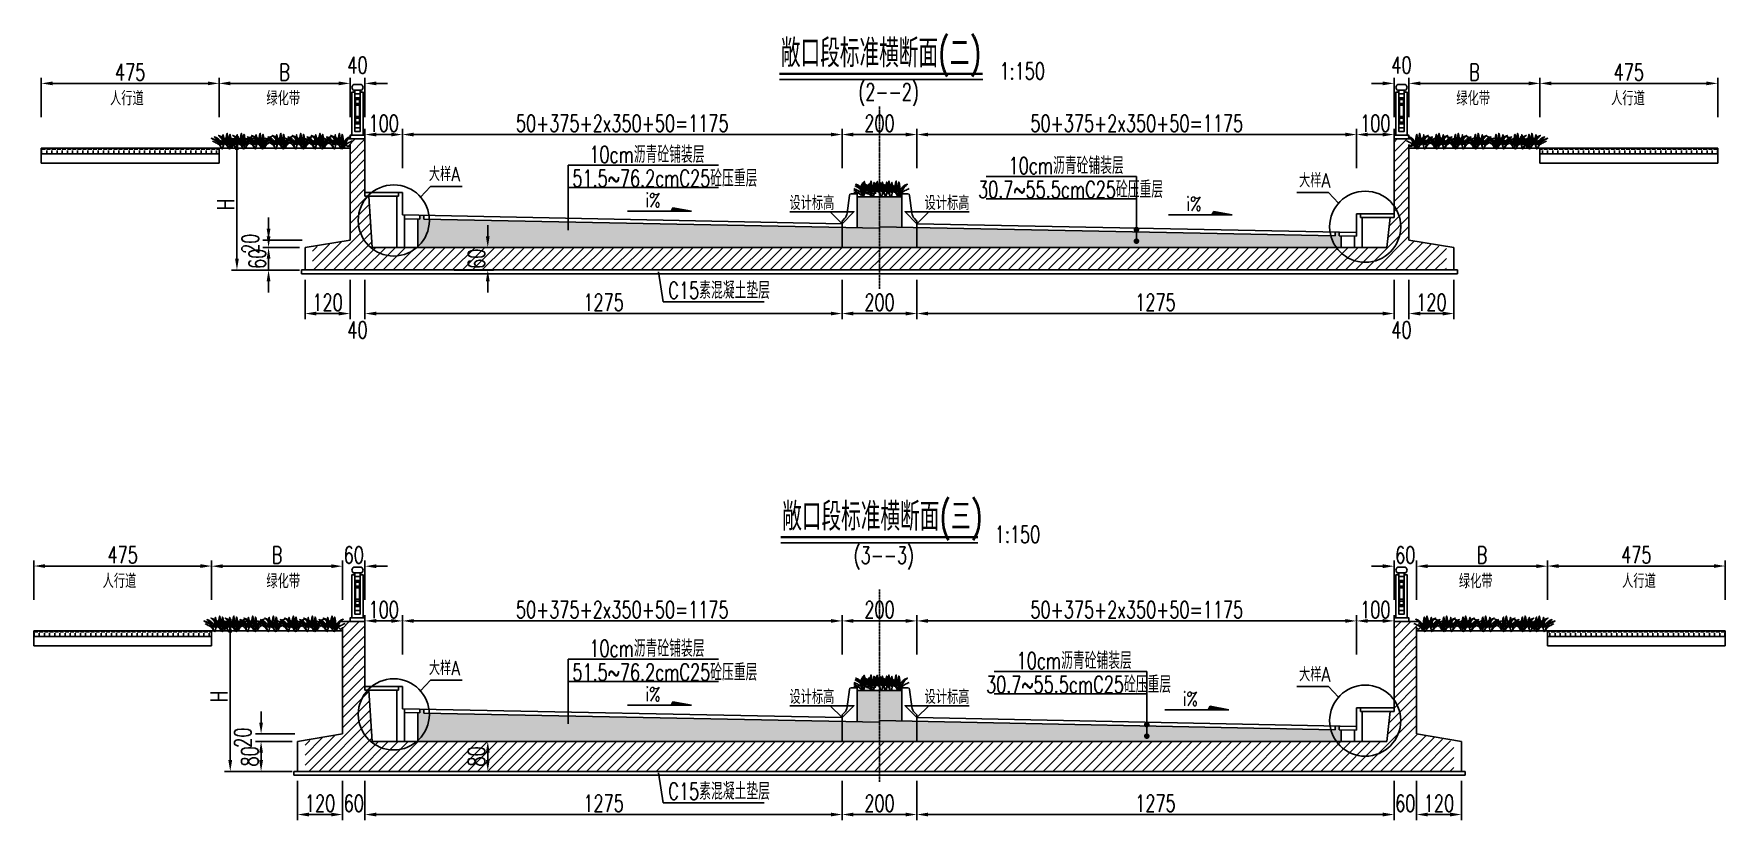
# Model space of a CAD drawing. Header units: millimetres. Extents: x -24222 to 32035, y -74604 to 14337.
# Drawn here: x -777 to 3743, y 12237 to 14337 of the extents above; entities that cross this region are included whole.
import ezdxf
from ezdxf.enums import TextEntityAlignment as Align

# ---------------------------------------------------------------- set-up
doc = ezdxf.new("R2010")
doc.units = ezdxf.units.MM
doc.header["$LTSCALE"] = 0.25
doc.header["$MEASUREMENT"] = 0
doc.linetypes.add('ACAD_ISO04W100', pattern=[30, 24, -3, 0, -3])
for name, color, linetype in [('3', 3, 'Continuous'), ('中心线', 5, 'ACAD_ISO04W100'), ('填充', 8, 'Continuous'), ('尺寸', 7, 'Continuous'), ('文字', 7, 'Continuous'), ('标注', 7, 'Continuous'), ('栏杆', 8, 'Continuous'), ('次轮廓线', 7, 'Continuous'), ('轮廓线', 1, 'Continuous')]:
    doc.layers.add(name, color=color, linetype=linetype)
doc.styles.get("Standard").update_dxf_attribs({"font": 'simplex1.shx', "width": 0.7, "bigfont": 'hztxt.shx'})
doc.dimstyles.new('150', dxfattribs={"dimscale": 15, "dimtxt": 3, "dimasz": 2, "dimexe": 1, "dimexo": 1, "dimgap": 0.5, "dimtad": 1, "dimdec": 1, "dimdsep": 46, "dimtxsty": 'Standard', "dimcen": 0.5, "dimadec": 0, "dimazin": 0, "dimtfac": 1, "dimtdec": 1, "dimtofl": 0, "dimtmove": 2, "dimatfit": 3, "dimfxl": 0, "dimtolj": 1, "dimtzin": 0, "dimarcsym": 0})

msp = doc.modelspace()

# ---------------------------------------------------------------- texts
at = {"width": 0.8}
for s, p in [('人行道', (-528.366, 14164.46)), ('绿化带', (-110.557, 14164.46)), ('绿化带', (3069.443, 14164.46)), ('人行道', (-548.366, 12875.589)), ('绿化带', (-110.557, 12875.191)), ('绿化带', (3076.294, 12875.191)), ('人行道', (3512.449, 12875.589))]:
    msp.add_text(s, height=37.5, dxfattribs=at).set_placement(p, align=Align.MIDDLE_CENTER)
at = {"layer": '文字', "width": 0.7}
for s, height, p in [('敞口段标准横断面(二)', 75, (1219.335, 14247.474)), ('1:150', 45, (1803.576, 14214.973)), ('(2--2)', 45, (1426.261, 14159.16)), ('10cm沥青砼铺装层', 45, (707.493, 13992.116)), ('10cm沥青砼铺装层', 45, (1827.865, 13962.385)), ('51.5~76.2cmC25砼压重层', 45, (662.073, 13928.511)), ('30.7~55.5cmC25砼压重层', 45, (1746.234, 13898.78)), ('C15素混凝土垫层', 45, (918.713, 13629.349)), ('敞口段标准横断面(三)', 75, (1222.831, 13010.199)), ('1:150', 45, (1790.885, 12977.699)), ('(3--3)', 45, (1413.57, 12921.886)), ('10cm沥青砼铺装层', 45, (707.493, 12673.246)), ('51.5~76.2cmC25砼压重层', 45, (662.073, 12609.641)), ('10cm沥青砼铺装层', 45, (1849.351, 12640.636)), ('30.7~55.5cmC25砼压重层', 45, (1767.72, 12577.031)), ('C15素混凝土垫层', 45, (918.713, 12291.769))]:
    msp.add_text(s, height=height, dxfattribs=at).set_placement(p)
at = {"layer": '文字', "width": 0.8}
for s, p in [('人行道', (3483.04, 14164.46)), ('大样A', (320.047, 13962.184)), ('i%%%', (877.542, 13892.318)), ('设计标高', (1302.264, 13885.183)), ('设计标高', (1663.473, 13885.183)), ('i%%%', (2323.072, 13882.561)), ('大样A', (320.047, 12643.313)), ('i%%%', (877.542, 12573.447)), ('设计标高', (1302.264, 12566.312)), ('设计标高', (1663.473, 12566.312)), ('i%%%', (2313.484, 12561.144))]:
    msp.add_text(s, height=37.5, dxfattribs=at).set_placement(p, align=Align.MIDDLE_CENTER)
for p in [(2645.69, 13945.403), (2645.69, 12626.532)]:
    msp.add_text('大样A', height=37.5, rotation=360, dxfattribs=at).set_placement(p, align=Align.MIDDLE_CENTER)

# ---------------------------------------------------------------- blocks, each defined once
blk = doc.blocks.new('*D110')
at = {"layer": 'Defpoints', "color": 0}
for p in [(47.9, 12467.4), (-72.1, 12367.4), (47.9, 12252.2)]:
    blk.add_point(p, dxfattribs=at)
at = {"layer": '标注', "color": 0, "lineweight": -2}
for p, q in [((-72.1, 12342.2), (-72.1, 12237.2)), ((47.9, 12342.2), (47.9, 12237.2)), ((-42.1, 12252.2), (17.9, 12252.2))]:
    blk.add_line(p, q, dxfattribs=at)
at = {"layer": '标注', "color": 0}
for points in [[(-42.1, 12257.2), (-42.1, 12247.2), (-72.1, 12252.2)], [(17.9, 12257.2), (17.9, 12247.2), (47.9, 12252.2)]]:
    blk.add_solid(points, dxfattribs=at)
at = {"layer": '标注', "color": 0, "insert": (-12.1, 12282.2), "char_height": 45, "attachment_point": 5}
blk.add_mtext('\\A1;120', dxfattribs=at)
blk = doc.blocks.new('*D111')
at = {"layer": 'Defpoints', "color": 0}
for p in [(107.9, 12584.4), (47.9, 12467.4), (107.9, 12252.2)]:
    blk.add_point(p, dxfattribs=at)
at = {"layer": '标注', "color": 0, "lineweight": -2}
for p, q in [((47.9, 12342.2), (47.9, 12237.2)), ((107.9, 12342.2), (107.9, 12237.2)), ((17.9, 12252.2), (-12.1, 12252.2)), ((137.9, 12252.2), (167.9, 12252.2))]:
    blk.add_line(p, q, dxfattribs=at)
at = {"layer": '标注', "color": 0}
for points in [[(17.9, 12257.2), (17.9, 12247.2), (47.9, 12252.2)], [(137.9, 12257.2), (137.9, 12247.2), (107.9, 12252.2)]]:
    blk.add_solid(points, dxfattribs=at)
at = {"layer": '标注', "color": 0, "insert": (77.9, 12282.2), "char_height": 45, "attachment_point": 5}
blk.add_mtext('\\A1;60', dxfattribs=at)
blk = doc.blocks.new('*D112')
at = {"layer": 'Defpoints', "color": 0}
for p in [(107.9, 12584.4), (1382.9, 12447.4), (1382.9, 12252.2)]:
    blk.add_point(p, dxfattribs=at)
at = {"layer": '标注', "color": 0, "lineweight": -2}
for p, q in [((107.9, 12342.2), (107.9, 12237.2)), ((1382.9, 12342.2), (1382.9, 12237.2)), ((137.9, 12252.2), (1352.9, 12252.2))]:
    blk.add_line(p, q, dxfattribs=at)
at = {"layer": '标注', "color": 0}
for points in [[(137.9, 12257.2), (137.9, 12247.2), (107.9, 12252.2)], [(1352.9, 12257.2), (1352.9, 12247.2), (1382.9, 12252.2)]]:
    blk.add_solid(points, dxfattribs=at)
at = {"layer": '标注', "color": 0, "insert": (745.4, 12282.2), "char_height": 45, "attachment_point": 5}
blk.add_mtext('\\A1;1275', dxfattribs=at)
blk = doc.blocks.new('*D113')
at = {"layer": 'Defpoints', "color": 0}
for p in [(1382.9, 12447.4), (1582.9, 12447.4), (1582.9, 12252.2)]:
    blk.add_point(p, dxfattribs=at)
at = {"layer": '标注', "color": 0, "lineweight": -2}
for p, q in [((1382.9, 12342.2), (1382.9, 12237.2)), ((1582.9, 12342.2), (1582.9, 12237.2)), ((1412.9, 12252.2), (1552.9, 12252.2))]:
    blk.add_line(p, q, dxfattribs=at)
at = {"layer": '标注', "color": 0}
for points in [[(1412.9, 12257.2), (1412.9, 12247.2), (1382.9, 12252.2)], [(1552.9, 12257.2), (1552.9, 12247.2), (1582.9, 12252.2)]]:
    blk.add_solid(points, dxfattribs=at)
at = {"layer": '标注', "color": 0, "insert": (1482.9, 12282.2), "char_height": 45, "attachment_point": 5}
blk.add_mtext('\\A1;200', dxfattribs=at)
blk = doc.blocks.new('*D114')
at = {"layer": 'Defpoints', "color": 0}
for p in [(2857.9, 12527.4), (1582.9, 12447.4), (2857.9, 12252.2)]:
    blk.add_point(p, dxfattribs=at)
at = {"layer": '标注', "color": 0, "lineweight": -2}
for p, q in [((1582.9, 12342.2), (1582.9, 12237.2)), ((2857.9, 12342.2), (2857.9, 12237.2)), ((1612.9, 12252.2), (2827.9, 12252.2))]:
    blk.add_line(p, q, dxfattribs=at)
at = {"layer": '标注', "color": 0}
for points in [[(1612.9, 12257.2), (1612.9, 12247.2), (1582.9, 12252.2)], [(2827.9, 12257.2), (2827.9, 12247.2), (2857.9, 12252.2)]]:
    blk.add_solid(points, dxfattribs=at)
at = {"layer": '标注', "color": 0, "insert": (2220.4, 12282.2), "char_height": 45, "attachment_point": 5}
blk.add_mtext('\\A1;1275', dxfattribs=at)
blk = doc.blocks.new('*D115')
at = {"layer": 'Defpoints', "color": 0}
for p in [(2857.9, 12527.4), (2917.9, 12467.4), (2917.9, 12252.2)]:
    blk.add_point(p, dxfattribs=at)
at = {"layer": '标注', "color": 0, "lineweight": -2}
for p, q in [((2857.9, 12342.2), (2857.9, 12237.2)), ((2917.9, 12342.2), (2917.9, 12237.2)), ((2827.9, 12252.2), (2797.9, 12252.2)), ((2947.9, 12252.2), (2977.9, 12252.2))]:
    blk.add_line(p, q, dxfattribs=at)
at = {"layer": '标注', "color": 0}
for points in [[(2827.9, 12257.2), (2827.9, 12247.2), (2857.9, 12252.2)], [(2947.9, 12257.2), (2947.9, 12247.2), (2917.9, 12252.2)]]:
    blk.add_solid(points, dxfattribs=at)
at = {"layer": '标注', "color": 0, "insert": (2887.9, 12282.2), "char_height": 45, "attachment_point": 5}
blk.add_mtext('\\A1;60', dxfattribs=at)
blk = doc.blocks.new('*D116')
at = {"layer": 'Defpoints', "color": 0}
for p in [(2917.9, 12467.4), (3037.9, 12367.4), (3037.9, 12252.2)]:
    blk.add_point(p, dxfattribs=at)
at = {"layer": '标注', "color": 0, "lineweight": -2}
for p, q in [((2917.9, 12342.2), (2917.9, 12237.2)), ((3037.9, 12342.2), (3037.9, 12237.2)), ((2947.9, 12252.2), (3007.9, 12252.2))]:
    blk.add_line(p, q, dxfattribs=at)
at = {"layer": '标注', "color": 0}
for points in [[(2947.9, 12257.2), (2947.9, 12247.2), (2917.9, 12252.2)], [(3007.9, 12257.2), (3007.9, 12247.2), (3037.9, 12252.2)]]:
    blk.add_solid(points, dxfattribs=at)
at = {"layer": '标注', "color": 0, "insert": (2977.9, 12282.2), "char_height": 45, "attachment_point": 5}
blk.add_mtext('\\A1;120', dxfattribs=at)
blk = doc.blocks.new('*D117')
at = {"layer": 'Defpoints', "color": 0}
for p in [(-169.8, 12447.4), (-72.1, 12447.4), (-72.1, 12367.4)]:
    blk.add_point(p, dxfattribs=at)
at = {"layer": '标注', "color": 0, "lineweight": -2}
for p, q in [((-87.1, 12447.4), (-184.8, 12447.4)), ((-169.8, 12397.4), (-169.8, 12417.4)), ((-87.1, 12367.4), (-184.8, 12367.4))]:
    blk.add_line(p, q, dxfattribs=at)
at = {"layer": '标注', "color": 0}
for points in [[(-174.8, 12417.4), (-164.8, 12417.4), (-169.8, 12447.4)], [(-174.8, 12397.4), (-164.8, 12397.4), (-169.8, 12367.4)]]:
    blk.add_solid(points, dxfattribs=at)
at = {"layer": '标注', "color": 0, "insert": (-199.8, 12407.4), "char_height": 45, "attachment_point": 5, "rotation": 90}
blk.add_mtext('\\A1;80', dxfattribs=at)
blk = doc.blocks.new('*D118')
at = {"layer": 'Defpoints', "color": 0}
for p in [(-169.8, 12467.4), (-72.1, 12447.4), (47.9, 12467.4)]:
    blk.add_point(p, dxfattribs=at)
at = {"layer": '标注', "color": 0, "lineweight": -2}
for p, q in [((-169.8, 12497.4), (-169.8, 12527.4)), ((-79.8, 12467.4), (-184.8, 12467.4)), ((-87.1, 12447.4), (-184.8, 12447.4)), ((-169.8, 12417.4), (-169.8, 12387.4))]:
    blk.add_line(p, q, dxfattribs=at)
at = {"layer": '标注', "color": 0}
for points in [[(-174.8, 12497.4), (-164.8, 12497.4), (-169.8, 12467.4)], [(-174.8, 12417.4), (-164.8, 12417.4), (-169.8, 12447.4)]]:
    blk.add_solid(points, dxfattribs=at)
at = {"layer": '标注', "color": 0, "insert": (-218.6, 12457.4), "char_height": 45, "attachment_point": 5, "rotation": 90}
blk.add_mtext('\\A1;20', dxfattribs=at)
blk = doc.blocks.new('*D119')
at = {"color": 0, "lineweight": -2}
for p, q in [((346, 12447.4), (451, 12447.4)), ((436, 12417.4), (436, 12397.4)), ((346, 12367.4), (451, 12367.4))]:
    blk.add_line(p, q, dxfattribs=at)
at = {"color": 0}
for points in [[(431, 12417.4), (441, 12417.4), (436, 12447.4)], [(431, 12397.4), (441, 12397.4), (436, 12367.4)]]:
    blk.add_solid(points, dxfattribs=at)
at = {"layer": 'Defpoints', "color": 0}
for p in [(126.9, 12447.4), (-82.1, 12367.4), (436, 12367.4)]:
    blk.add_point(p, dxfattribs=at)
at = {"color": 0, "insert": (406, 12407.4), "char_height": 45, "attachment_point": 5, "rotation": 90}
blk.add_mtext('\\A1;80', dxfattribs=at)
blk = doc.blocks.new('*D120')
at = {"color": 0, "lineweight": -2}
for p, q in [((47.9, 12825.3), (47.9, 12930.3)), ((107.9, 12825.3), (107.9, 12930.3)), ((17.9, 12915.3), (-12.1, 12915.3)), ((137.9, 12915.3), (167.9, 12915.3))]:
    blk.add_line(p, q, dxfattribs=at)
at = {"color": 0}
for points in [[(17.9, 12920.3), (17.9, 12910.3), (47.9, 12915.3)], [(137.9, 12920.3), (137.9, 12910.3), (107.9, 12915.3)]]:
    blk.add_solid(points, dxfattribs=at)
at = {"layer": 'Defpoints', "color": 0}
for p in [(107.9, 12915.3), (47.9, 12767.4), (107.9, 12767.4)]:
    blk.add_point(p, dxfattribs=at)
at = {"color": 0, "insert": (77.9, 12945.3), "char_height": 45, "attachment_point": 5}
blk.add_mtext('\\A1;60', dxfattribs=at)
blk = doc.blocks.new('*D121')
at = {"layer": 'Defpoints', "color": 0}
for p in [(1582.9, 12769.2), (1382.9, 12510.9), (1582.9, 12510.9)]:
    blk.add_point(p, dxfattribs=at)
at = {"layer": '标注', "color": 0, "lineweight": -2}
for p, q in [((1382.9, 12679.2), (1382.9, 12784.2)), ((1412.9, 12769.2), (1552.9, 12769.2)), ((1582.9, 12679.2), (1582.9, 12784.2))]:
    blk.add_line(p, q, dxfattribs=at)
at = {"layer": '标注', "color": 0}
for points in [[(1412.9, 12774.2), (1412.9, 12764.2), (1382.9, 12769.2)], [(1552.9, 12774.2), (1552.9, 12764.2), (1582.9, 12769.2)]]:
    blk.add_solid(points, dxfattribs=at)
at = {"layer": '标注', "color": 0, "insert": (1482.9, 12799.2), "char_height": 45, "attachment_point": 5}
blk.add_mtext('\\A1;200', dxfattribs=at)
blk = doc.blocks.new('*D122')
at = {"layer": 'Defpoints', "color": 0}
for p in [(2917.9, 12915.3), (2857.9, 12537.4), (2917.9, 12467.4)]:
    blk.add_point(p, dxfattribs=at)
at = {"layer": '标注', "color": 0, "lineweight": -2}
for p, q in [((2857.9, 12825.3), (2857.9, 12930.3)), ((2917.9, 12825.3), (2917.9, 12930.3)), ((2827.9, 12915.3), (2797.9, 12915.3)), ((2947.9, 12915.3), (2977.9, 12915.3))]:
    blk.add_line(p, q, dxfattribs=at)
at = {"layer": '标注', "color": 0}
for points in [[(2827.9, 12920.3), (2827.9, 12910.3), (2857.9, 12915.3)], [(2947.9, 12920.3), (2947.9, 12910.3), (2917.9, 12915.3)]]:
    blk.add_solid(points, dxfattribs=at)
at = {"layer": '标注', "color": 0, "insert": (2887.9, 12945.3), "char_height": 45, "attachment_point": 5}
blk.add_mtext('\\A1;60', dxfattribs=at)
blk = doc.blocks.new('*D123')
at = {"layer": 'Defpoints', "color": 0}
for p in [(2757.9, 12769.2), (2757.9, 12537.4), (1582.9, 12477.3)]:
    blk.add_point(p, dxfattribs=at)
at = {"layer": '标注', "color": 0, "lineweight": -2}
for p, q in [((1582.9, 12679.2), (1582.9, 12784.2)), ((1612.9, 12769.2), (2727.9, 12769.2)), ((2757.9, 12679.2), (2757.9, 12784.2))]:
    blk.add_line(p, q, dxfattribs=at)
at = {"layer": '标注', "color": 0}
for points in [[(1612.9, 12774.2), (1612.9, 12764.2), (1582.9, 12769.2)], [(2727.9, 12774.2), (2727.9, 12764.2), (2757.9, 12769.2)]]:
    blk.add_solid(points, dxfattribs=at)
at = {"layer": '标注', "color": 0, "insert": (2170.4, 12799.2), "char_height": 45, "attachment_point": 5}
blk.add_mtext('\\A1;50+375+2x350+50=1175', dxfattribs=at)
blk = doc.blocks.new('*D124')
at = {"layer": 'Defpoints', "color": 0}
for p in [(2857.9, 12769.2), (2757.9, 12537.4), (2857.9, 12537.4)]:
    blk.add_point(p, dxfattribs=at)
at = {"layer": '标注', "color": 0, "lineweight": -2}
for p, q in [((2757.9, 12679.2), (2757.9, 12784.2)), ((2787.9, 12769.2), (2827.9, 12769.2)), ((2857.9, 12679.2), (2857.9, 12784.2))]:
    blk.add_line(p, q, dxfattribs=at)
at = {"layer": '标注', "color": 0}
for points in [[(2787.9, 12774.2), (2787.9, 12764.2), (2757.9, 12769.2)], [(2827.9, 12774.2), (2827.9, 12764.2), (2857.9, 12769.2)]]:
    blk.add_solid(points, dxfattribs=at)
at = {"layer": '标注', "color": 0, "insert": (2807.9, 12799.2), "char_height": 45, "attachment_point": 5}
blk.add_mtext('\\A1;100', dxfattribs=at)
blk = doc.blocks.new('箭头')
at = {"layer": '尺寸'}
blk.add_hatch(color=256, dxfattribs=at).paths.add_polyline_path([(0, 0), (-0.35, 0.6), (-3.63, 0)])
for p, q in [((-3.63, 0), (-0.35, 0.6)), ((-3.63, 0), (7.74, 0)), ((-0.35, 0.6), (0, 0))]:
    blk.add_line(p, q, dxfattribs=at)
blk = doc.blocks.new('*D108')
at = {"color": 0, "lineweight": -2}
for p, q in [((-777.1, 12825.7), (-777.1, 12930.7)), ((-302.1, 12825.7), (-302.1, 12930.7)), ((-747.1, 12915.7), (-332.1, 12915.7))]:
    blk.add_line(p, q, dxfattribs=at)
at = {"color": 0}
for points in [[(-747.1, 12920.7), (-747.1, 12910.7), (-777.1, 12915.7)], [(-332.1, 12920.7), (-332.1, 12910.7), (-302.1, 12915.7)]]:
    blk.add_solid(points, dxfattribs=at)
at = {"layer": 'Defpoints', "color": 0}
for p in [(-302.1, 12915.7), (-777.1, 12742.4), (-302.1, 12742.4)]:
    blk.add_point(p, dxfattribs=at)
at = {"color": 0, "insert": (-539.6, 12945.7), "char_height": 45, "attachment_point": 5}
blk.add_mtext('\\A1;475', dxfattribs=at)
blk = doc.blocks.new('*D109')
at = {"color": 0, "lineweight": -2}
for p, q in [((-302.1, 12825.3), (-302.1, 12930.3)), ((47.9, 12825.3), (47.9, 12930.3)), ((-272.1, 12915.3), (17.9, 12915.3))]:
    blk.add_line(p, q, dxfattribs=at)
at = {"color": 0}
for points in [[(-272.1, 12920.3), (-272.1, 12910.3), (-302.1, 12915.3)], [(17.9, 12920.3), (17.9, 12910.3), (47.9, 12915.3)]]:
    blk.add_solid(points, dxfattribs=at)
at = {"layer": 'Defpoints', "color": 0}
for p in [(47.9, 12915.3), (-302.1, 12742.4), (47.9, 12742.4)]:
    blk.add_point(p, dxfattribs=at)
at = {"color": 0, "insert": (-127.1, 12945.3), "char_height": 45, "attachment_point": 5}
blk.add_mtext('\\A1;B', dxfattribs=at)
blk = doc.blocks.new('*D90')
at = {"color": 0, "lineweight": -2}
for p, q in [((3267.9, 12825.7), (3267.9, 12930.7)), ((3742.9, 12825.7), (3742.9, 12930.7)), ((3712.9, 12915.7), (3297.9, 12915.7))]:
    blk.add_line(p, q, dxfattribs=at)
at = {"color": 0}
for points in [[(3297.9, 12920.7), (3297.9, 12910.7), (3267.9, 12915.7)], [(3712.9, 12920.7), (3712.9, 12910.7), (3742.9, 12915.7)]]:
    blk.add_solid(points, dxfattribs=at)
at = {"layer": 'Defpoints', "color": 0}
for p in [(3267.9, 12915.7), (3267.9, 12742.4), (3742.9, 12742.4)]:
    blk.add_point(p, dxfattribs=at)
at = {"color": 0, "insert": (3505.4, 12945.7), "char_height": 45, "attachment_point": 5}
blk.add_mtext('\\A1;475', dxfattribs=at)
blk = doc.blocks.new('*D91')
at = {"color": 0, "lineweight": -2}
for p, q in [((2917.9, 12825.3), (2917.9, 12930.3)), ((3267.9, 12825.3), (3267.9, 12930.3)), ((3237.9, 12915.3), (2947.9, 12915.3))]:
    blk.add_line(p, q, dxfattribs=at)
at = {"color": 0}
for points in [[(2947.9, 12920.3), (2947.9, 12910.3), (2917.9, 12915.3)], [(3237.9, 12920.3), (3237.9, 12910.3), (3267.9, 12915.3)]]:
    blk.add_solid(points, dxfattribs=at)
at = {"layer": 'Defpoints', "color": 0}
for p in [(2917.9, 12915.3), (2917.9, 12742.4), (3267.9, 12742.4)]:
    blk.add_point(p, dxfattribs=at)
at = {"color": 0, "insert": (3092.9, 12945.3), "char_height": 45, "attachment_point": 5}
blk.add_mtext('\\A1;B', dxfattribs=at)
blk = doc.blocks.new('*D92')
at = {"layer": 'Defpoints', "color": 0}
for p in [(-252.2, 12767.4), (38.6, 12767.4), (-82.1, 12367.4)]:
    blk.add_point(p, dxfattribs=at)
at = {"layer": '标注', "color": 0, "lineweight": -2}
for p, q in [((-162.2, 12767.4), (-267.2, 12767.4)), ((-252.2, 12397.4), (-252.2, 12737.4)), ((-162.2, 12367.4), (-267.2, 12367.4))]:
    blk.add_line(p, q, dxfattribs=at)
at = {"layer": '标注', "color": 0}
for points in [[(-257.2, 12737.4), (-247.2, 12737.4), (-252.2, 12767.4)], [(-257.2, 12397.4), (-247.2, 12397.4), (-252.2, 12367.4)]]:
    blk.add_solid(points, dxfattribs=at)
at = {"layer": '标注', "color": 0, "insert": (-282.2, 12567.4), "char_height": 45, "attachment_point": 5, "rotation": 90}
blk.add_mtext('\\A1;H', dxfattribs=at)
blk = doc.blocks.new('*D93')
at = {"layer": 'Defpoints', "color": 0}
for p in [(67.9, 13786.2), (-52.1, 13706.2), (67.9, 13589.9)]:
    blk.add_point(p, dxfattribs=at)
at = {"layer": '标注', "color": 0, "lineweight": -2}
for p, q in [((-52.1, 13679.9), (-52.1, 13574.9)), ((67.9, 13679.9), (67.9, 13574.9)), ((-22.1, 13589.9), (37.9, 13589.9))]:
    blk.add_line(p, q, dxfattribs=at)
at = {"layer": '标注', "color": 0}
for points in [[(-22.1, 13594.9), (-22.1, 13584.9), (-52.1, 13589.9)], [(37.9, 13594.9), (37.9, 13584.9), (67.9, 13589.9)]]:
    blk.add_solid(points, dxfattribs=at)
at = {"layer": '标注', "color": 0, "insert": (7.9, 13619.9), "char_height": 45, "attachment_point": 5}
blk.add_mtext('\\A1;120', dxfattribs=at)
blk = doc.blocks.new('*D94')
at = {"layer": 'Defpoints', "color": 0}
for p in [(107.9, 13903.2), (67.9, 13786.2), (107.9, 13589.9)]:
    blk.add_point(p, dxfattribs=at)
at = {"layer": '标注', "color": 0, "lineweight": -2}
for p, q in [((67.9, 13679.9), (67.9, 13574.9)), ((107.9, 13679.9), (107.9, 13574.9)), ((37.9, 13589.9), (7.9, 13589.9)), ((137.9, 13589.9), (167.9, 13589.9))]:
    blk.add_line(p, q, dxfattribs=at)
at = {"layer": '标注', "color": 0}
for points in [[(37.9, 13594.9), (37.9, 13584.9), (67.9, 13589.9)], [(137.9, 13594.9), (137.9, 13584.9), (107.9, 13589.9)]]:
    blk.add_solid(points, dxfattribs=at)
at = {"layer": '标注', "color": 0, "insert": (87.9, 13546.2), "char_height": 45, "attachment_point": 5}
blk.add_mtext('\\A1;40', dxfattribs=at)
blk = doc.blocks.new('*D95')
at = {"layer": 'Defpoints', "color": 0}
for p in [(107.9, 13903.2), (1382.9, 13766.2), (1382.9, 13589.9)]:
    blk.add_point(p, dxfattribs=at)
at = {"layer": '标注', "color": 0, "lineweight": -2}
for p, q in [((107.9, 13679.9), (107.9, 13574.9)), ((1382.9, 13679.9), (1382.9, 13574.9)), ((137.9, 13589.9), (1352.9, 13589.9))]:
    blk.add_line(p, q, dxfattribs=at)
at = {"layer": '标注', "color": 0}
for points in [[(137.9, 13594.9), (137.9, 13584.9), (107.9, 13589.9)], [(1352.9, 13594.9), (1352.9, 13584.9), (1382.9, 13589.9)]]:
    blk.add_solid(points, dxfattribs=at)
at = {"layer": '标注', "color": 0, "insert": (745.4, 13619.9), "char_height": 45, "attachment_point": 5}
blk.add_mtext('\\A1;1275', dxfattribs=at)
blk = doc.blocks.new('*D96')
at = {"layer": 'Defpoints', "color": 0}
for p in [(1382.9, 13766.2), (1582.9, 13766.2), (1582.9, 13589.9)]:
    blk.add_point(p, dxfattribs=at)
at = {"layer": '标注', "color": 0, "lineweight": -2}
for p, q in [((1382.9, 13679.9), (1382.9, 13574.9)), ((1582.9, 13679.9), (1582.9, 13574.9)), ((1412.9, 13589.9), (1552.9, 13589.9))]:
    blk.add_line(p, q, dxfattribs=at)
at = {"layer": '标注', "color": 0}
for points in [[(1412.9, 13594.9), (1412.9, 13584.9), (1382.9, 13589.9)], [(1552.9, 13594.9), (1552.9, 13584.9), (1582.9, 13589.9)]]:
    blk.add_solid(points, dxfattribs=at)
at = {"layer": '标注', "color": 0, "insert": (1482.9, 13619.9), "char_height": 45, "attachment_point": 5}
blk.add_mtext('\\A1;200', dxfattribs=at)
blk = doc.blocks.new('*D97')
at = {"layer": 'Defpoints', "color": 0}
for p in [(2857.9, 13846.2), (1582.9, 13766.2), (2857.9, 13589.9)]:
    blk.add_point(p, dxfattribs=at)
at = {"layer": '标注', "color": 0, "lineweight": -2}
for p, q in [((1582.9, 13679.9), (1582.9, 13574.9)), ((2857.9, 13679.9), (2857.9, 13574.9)), ((1612.9, 13589.9), (2827.9, 13589.9))]:
    blk.add_line(p, q, dxfattribs=at)
at = {"layer": '标注', "color": 0}
for points in [[(1612.9, 13594.9), (1612.9, 13584.9), (1582.9, 13589.9)], [(2827.9, 13594.9), (2827.9, 13584.9), (2857.9, 13589.9)]]:
    blk.add_solid(points, dxfattribs=at)
at = {"layer": '标注', "color": 0, "insert": (2220.4, 13619.9), "char_height": 45, "attachment_point": 5}
blk.add_mtext('\\A1;1275', dxfattribs=at)
blk = doc.blocks.new('*D98')
at = {"layer": 'Defpoints', "color": 0}
for p in [(2857.9, 13846.2), (2897.9, 13786.2), (2897.9, 13589.9)]:
    blk.add_point(p, dxfattribs=at)
at = {"layer": '标注', "color": 0, "lineweight": -2}
for p, q in [((2857.9, 13679.9), (2857.9, 13574.9)), ((2897.9, 13679.9), (2897.9, 13574.9)), ((2827.9, 13589.9), (2797.9, 13589.9)), ((2927.9, 13589.9), (2957.9, 13589.9))]:
    blk.add_line(p, q, dxfattribs=at)
at = {"layer": '标注', "color": 0}
for points in [[(2827.9, 13594.9), (2827.9, 13584.9), (2857.9, 13589.9)], [(2927.9, 13594.9), (2927.9, 13584.9), (2897.9, 13589.9)]]:
    blk.add_solid(points, dxfattribs=at)
at = {"layer": '标注', "color": 0, "insert": (2877.9, 13546.2), "char_height": 45, "attachment_point": 5}
blk.add_mtext('\\A1;40', dxfattribs=at)
blk = doc.blocks.new('*D99')
at = {"layer": 'Defpoints', "color": 0}
for p in [(2897.9, 13786.2), (3017.9, 13706.2), (3017.9, 13589.9)]:
    blk.add_point(p, dxfattribs=at)
at = {"layer": '标注', "color": 0, "lineweight": -2}
for p, q in [((2897.9, 13679.9), (2897.9, 13574.9)), ((3017.9, 13679.9), (3017.9, 13574.9)), ((2927.9, 13589.9), (2987.9, 13589.9))]:
    blk.add_line(p, q, dxfattribs=at)
at = {"layer": '标注', "color": 0}
for points in [[(2927.9, 13594.9), (2927.9, 13584.9), (2897.9, 13589.9)], [(2987.9, 13594.9), (2987.9, 13584.9), (3017.9, 13589.9)]]:
    blk.add_solid(points, dxfattribs=at)
at = {"layer": '标注', "color": 0, "insert": (2957.9, 13619.9), "char_height": 45, "attachment_point": 5}
blk.add_mtext('\\A1;120', dxfattribs=at)
blk = doc.blocks.new('*D100')
at = {"layer": 'Defpoints', "color": 0}
for p in [(-149.8, 13766.2), (-52.1, 13766.2), (-52.1, 13706.2)]:
    blk.add_point(p, dxfattribs=at)
at = {"layer": '标注', "color": 0, "lineweight": -2}
for p, q in [((-149.8, 13796.2), (-149.8, 13826.2)), ((-67.1, 13766.2), (-164.8, 13766.2)), ((-67.1, 13706.2), (-164.8, 13706.2)), ((-149.8, 13676.2), (-149.8, 13646.2))]:
    blk.add_line(p, q, dxfattribs=at)
at = {"layer": '标注', "color": 0}
for points in [[(-154.8, 13796.2), (-144.8, 13796.2), (-149.8, 13766.2)], [(-154.8, 13676.2), (-144.8, 13676.2), (-149.8, 13706.2)]]:
    blk.add_solid(points, dxfattribs=at)
at = {"layer": '标注', "color": 0, "insert": (-179.8, 13736.2), "char_height": 45, "attachment_point": 5, "rotation": 90}
blk.add_mtext('\\A1;60', dxfattribs=at)
blk = doc.blocks.new('*D101')
at = {"layer": 'Defpoints', "color": 0}
for p in [(-149.8, 13786.2), (67.9, 13786.2), (-52.1, 13766.2)]:
    blk.add_point(p, dxfattribs=at)
at = {"layer": '标注', "color": 0, "lineweight": -2}
for p, q in [((-149.8, 13816.2), (-149.8, 13846.2)), ((-59.8, 13786.2), (-164.8, 13786.2)), ((-67.1, 13766.2), (-164.8, 13766.2)), ((-149.8, 13736.2), (-149.8, 13706.2))]:
    blk.add_line(p, q, dxfattribs=at)
at = {"layer": '标注', "color": 0}
for points in [[(-154.8, 13816.2), (-144.8, 13816.2), (-149.8, 13786.2)], [(-154.8, 13736.2), (-144.8, 13736.2), (-149.8, 13766.2)]]:
    blk.add_solid(points, dxfattribs=at)
at = {"layer": '标注', "color": 0, "insert": (-198.6, 13776.2), "char_height": 45, "attachment_point": 5, "rotation": 90}
blk.add_mtext('\\A1;20', dxfattribs=at)
blk = doc.blocks.new('*D102')
at = {"color": 0, "lineweight": -2}
for p, q in [((436, 13796.2), (436, 13826.2)), ((346, 13766.2), (451, 13766.2)), ((346, 13706.2), (451, 13706.2)), ((436, 13676.2), (436, 13646.2))]:
    blk.add_line(p, q, dxfattribs=at)
at = {"color": 0}
for points in [[(431, 13796.2), (441, 13796.2), (436, 13766.2)], [(431, 13676.2), (441, 13676.2), (436, 13706.2)]]:
    blk.add_solid(points, dxfattribs=at)
at = {"layer": 'Defpoints', "color": 0}
for p in [(126.9, 13766.2), (-62.1, 13706.2), (436, 13706.2)]:
    blk.add_point(p, dxfattribs=at)
at = {"color": 0, "insert": (406, 13736.2), "char_height": 45, "attachment_point": 5, "rotation": 90}
blk.add_mtext('\\A1;60', dxfattribs=at)
blk = doc.blocks.new('*D103')
at = {"color": 0, "lineweight": -2}
for p, q in [((37.9, 14204.5), (7.9, 14204.5)), ((67.9, 14114.5), (67.9, 14219.5)), ((107.9, 14114.5), (107.9, 14219.5)), ((137.9, 14204.5), (167.9, 14204.5))]:
    blk.add_line(p, q, dxfattribs=at)
at = {"color": 0}
for points in [[(37.9, 14209.5), (37.9, 14199.5), (67.9, 14204.5)], [(137.9, 14209.5), (137.9, 14199.5), (107.9, 14204.5)]]:
    blk.add_solid(points, dxfattribs=at)
at = {"layer": 'Defpoints', "color": 0}
for p in [(107.9, 14204.5), (67.9, 14056.2), (107.9, 14056.2)]:
    blk.add_point(p, dxfattribs=at)
at = {"color": 0, "insert": (87.9, 14253.3), "char_height": 45, "attachment_point": 5}
blk.add_mtext('\\A1;40', dxfattribs=at)
blk = doc.blocks.new('*D104')
at = {"layer": 'Defpoints', "color": 0}
for p in [(1582.9, 14067.9), (1382.9, 13829.7), (1582.9, 13829.7)]:
    blk.add_point(p, dxfattribs=at)
at = {"layer": '标注', "color": 0, "lineweight": -2}
for p, q in [((1382.9, 13977.9), (1382.9, 14082.9)), ((1412.9, 14067.9), (1552.9, 14067.9)), ((1582.9, 13977.9), (1582.9, 14082.9))]:
    blk.add_line(p, q, dxfattribs=at)
at = {"layer": '标注', "color": 0}
for points in [[(1412.9, 14072.9), (1412.9, 14062.9), (1382.9, 14067.9)], [(1552.9, 14072.9), (1552.9, 14062.9), (1582.9, 14067.9)]]:
    blk.add_solid(points, dxfattribs=at)
at = {"layer": '标注', "color": 0, "insert": (1482.9, 14097.9), "char_height": 45, "attachment_point": 5}
blk.add_mtext('\\A1;200', dxfattribs=at)
blk = doc.blocks.new('*D105')
at = {"layer": 'Defpoints', "color": 0}
for p in [(2897.9, 14204.5), (2857.9, 13856.2), (2897.9, 13786.2)]:
    blk.add_point(p, dxfattribs=at)
at = {"layer": '标注', "color": 0, "lineweight": -2}
for p, q in [((2827.9, 14204.5), (2797.9, 14204.5)), ((2857.9, 14114.5), (2857.9, 14219.5)), ((2897.9, 14114.5), (2897.9, 14219.5)), ((2927.9, 14204.5), (2957.9, 14204.5))]:
    blk.add_line(p, q, dxfattribs=at)
at = {"layer": '标注', "color": 0}
for points in [[(2827.9, 14209.5), (2827.9, 14199.5), (2857.9, 14204.5)], [(2927.9, 14209.5), (2927.9, 14199.5), (2897.9, 14204.5)]]:
    blk.add_solid(points, dxfattribs=at)
at = {"layer": '标注', "color": 0, "insert": (2877.9, 14253.3), "char_height": 45, "attachment_point": 5}
blk.add_mtext('\\A1;40', dxfattribs=at)
blk = doc.blocks.new('*D106')
at = {"layer": 'Defpoints', "color": 0}
for p in [(2757.9, 14067.9), (2757.9, 13856.2), (1582.9, 13796.2)]:
    blk.add_point(p, dxfattribs=at)
at = {"layer": '标注', "color": 0, "lineweight": -2}
for p, q in [((1582.9, 13977.9), (1582.9, 14082.9)), ((1612.9, 14067.9), (2727.9, 14067.9)), ((2757.9, 13977.9), (2757.9, 14082.9))]:
    blk.add_line(p, q, dxfattribs=at)
at = {"layer": '标注', "color": 0}
for points in [[(1612.9, 14072.9), (1612.9, 14062.9), (1582.9, 14067.9)], [(2727.9, 14072.9), (2727.9, 14062.9), (2757.9, 14067.9)]]:
    blk.add_solid(points, dxfattribs=at)
at = {"layer": '标注', "color": 0, "insert": (2170.4, 14097.9), "char_height": 45, "attachment_point": 5}
blk.add_mtext('\\A1;50+375+2x350+50=1175', dxfattribs=at)
blk = doc.blocks.new('*D107')
at = {"layer": 'Defpoints', "color": 0}
for p in [(2857.9, 14067.9), (2757.9, 13856.2), (2857.9, 13856.2)]:
    blk.add_point(p, dxfattribs=at)
at = {"layer": '标注', "color": 0, "lineweight": -2}
for p, q in [((2757.9, 13977.9), (2757.9, 14082.9)), ((2787.9, 14067.9), (2827.9, 14067.9)), ((2857.9, 13977.9), (2857.9, 14082.9))]:
    blk.add_line(p, q, dxfattribs=at)
at = {"layer": '标注', "color": 0}
for points in [[(2787.9, 14072.9), (2787.9, 14062.9), (2757.9, 14067.9)], [(2827.9, 14072.9), (2827.9, 14062.9), (2857.9, 14067.9)]]:
    blk.add_solid(points, dxfattribs=at)
at = {"layer": '标注', "color": 0, "insert": (2807.9, 14097.9), "char_height": 45, "attachment_point": 5}
blk.add_mtext('\\A1;100', dxfattribs=at)
blk = doc.blocks.new('*D125')
at = {"layer": 'Defpoints', "color": 0}
for p in [(3247.9, 14204.5), (2897.9, 14056.2), (3247.9, 14031.2)]:
    blk.add_point(p, dxfattribs=at)
at = {"layer": '标注', "color": 0, "lineweight": -2}
for p, q in [((2897.9, 14114.5), (2897.9, 14219.5)), ((2927.9, 14204.5), (3217.9, 14204.5)), ((3247.9, 14114.5), (3247.9, 14219.5))]:
    blk.add_line(p, q, dxfattribs=at)
at = {"layer": '标注', "color": 0}
for points in [[(2927.9, 14209.5), (2927.9, 14199.5), (2897.9, 14204.5)], [(3217.9, 14209.5), (3217.9, 14199.5), (3247.9, 14204.5)]]:
    blk.add_solid(points, dxfattribs=at)
at = {"layer": '标注', "color": 0, "insert": (3072.9, 14234.5), "char_height": 45, "attachment_point": 5}
blk.add_mtext('\\A1;B', dxfattribs=at)
blk = doc.blocks.new('*D126')
at = {"layer": 'Defpoints', "color": 0}
for p in [(3722.9, 14204.5), (3247.9, 14031.2), (3722.9, 14031.2)]:
    blk.add_point(p, dxfattribs=at)
at = {"layer": '标注', "color": 0, "lineweight": -2}
for p, q in [((3247.9, 14114.5), (3247.9, 14219.5)), ((3277.9, 14204.5), (3692.9, 14204.5)), ((3722.9, 14114.5), (3722.9, 14219.5))]:
    blk.add_line(p, q, dxfattribs=at)
at = {"layer": '标注', "color": 0}
for points in [[(3277.9, 14209.5), (3277.9, 14199.5), (3247.9, 14204.5)], [(3692.9, 14209.5), (3692.9, 14199.5), (3722.9, 14204.5)]]:
    blk.add_solid(points, dxfattribs=at)
at = {"layer": '标注', "color": 0, "insert": (3485.4, 14234.5), "char_height": 45, "attachment_point": 5}
blk.add_mtext('\\A1;475', dxfattribs=at)
blk = doc.blocks.new('*D127')
at = {"color": 0, "lineweight": -2}
for p, q in [((-757.1, 14114.5), (-757.1, 14219.5)), ((-727.1, 14204.5), (-312.1, 14204.5)), ((-282.1, 14114.5), (-282.1, 14219.5))]:
    blk.add_line(p, q, dxfattribs=at)
at = {"color": 0}
for points in [[(-727.1, 14209.5), (-727.1, 14199.5), (-757.1, 14204.5)], [(-312.1, 14209.5), (-312.1, 14199.5), (-282.1, 14204.5)]]:
    blk.add_solid(points, dxfattribs=at)
at = {"layer": 'Defpoints', "color": 0}
for p in [(-282.1, 14204.5), (-757.1, 14031.2), (-282.1, 14031.2)]:
    blk.add_point(p, dxfattribs=at)
at = {"color": 0, "insert": (-519.6, 14234.5), "char_height": 45, "attachment_point": 5}
blk.add_mtext('\\A1;475', dxfattribs=at)
blk = doc.blocks.new('*D128')
at = {"color": 0, "lineweight": -2}
for p, q in [((-282.1, 14114.5), (-282.1, 14219.5)), ((-252.1, 14204.5), (37.9, 14204.5)), ((67.9, 14114.5), (67.9, 14219.5))]:
    blk.add_line(p, q, dxfattribs=at)
at = {"color": 0}
for points in [[(-252.1, 14209.5), (-252.1, 14199.5), (-282.1, 14204.5)], [(37.9, 14209.5), (37.9, 14199.5), (67.9, 14204.5)]]:
    blk.add_solid(points, dxfattribs=at)
at = {"layer": 'Defpoints', "color": 0}
for p in [(67.9, 14204.5), (-282.1, 14031.2), (67.9, 14056.2)]:
    blk.add_point(p, dxfattribs=at)
at = {"color": 0, "insert": (-107.1, 14234.5), "char_height": 45, "attachment_point": 5}
blk.add_mtext('\\A1;B', dxfattribs=at)
blk = doc.blocks.new('*D129')
at = {"layer": 'Defpoints', "color": 0}
for p in [(-234.3, 14056.2), (107.9, 14056.2), (-52.1, 13706.2)]:
    blk.add_point(p, dxfattribs=at)
at = {"layer": '标注', "color": 0, "lineweight": -2}
for p, q in [((-144.3, 14056.2), (-249.3, 14056.2)), ((-234.3, 13736.2), (-234.3, 14026.2)), ((-144.3, 13706.2), (-249.3, 13706.2))]:
    blk.add_line(p, q, dxfattribs=at)
at = {"layer": '标注', "color": 0}
for points in [[(-239.3, 14026.2), (-229.3, 14026.2), (-234.3, 14056.2)], [(-239.3, 13736.2), (-229.3, 13736.2), (-234.3, 13706.2)]]:
    blk.add_solid(points, dxfattribs=at)
at = {"layer": '标注', "color": 0, "insert": (-264.3, 13881.2), "char_height": 45, "attachment_point": 5, "rotation": 90}
blk.add_mtext('\\A1;H', dxfattribs=at)
blk = doc.blocks.new('栏杆')
at = {"layer": '栏杆'}
blk.add_lwpolyline([(-10, 110), (10, 110, 0.671593), (10, 125), (-10, 125, 0.671593), (-10, 110)], format="xyb", dxfattribs=at)
for points in [[(-7.5, 105), (-15, 105), (-15, -10)], [(-7.5, 105), (-9, 105), (-9, 110), (9, 110), (9, 105), (7.5, 105)], [(-7.5, 100), (-7.5, 10)], [(15, -10), (15, -10), (15, 105), (7.5, 105)], [(7.5, 100), (7.5, 10)], [(-5, 90), (-5, 20)], [(5, 90), (5, 20)]]:
    blk.add_lwpolyline(points, dxfattribs=at)
for points in [[(-7.5, 110), (7.5, 110), (7.5, 100), (-7.5, 100)], [(-5, 90), (5, 90), (5, 85), (-5, 85)], [(-5, 75), (5, 75), (5, 70), (-5, 70)], [(-7.5, 10), (7.5, 10), (7.5, 0), (-7.5, 0)], [(-5, 40), (5, 40), (5, 35), (-5, 35)], [(-5, 25), (5, 25), (5, 20), (-5, 20)]]:
    blk.add_lwpolyline(points, close=True, dxfattribs=at)
blk = doc.blocks.new('*D130')
at = {"layer": 'Defpoints', "color": 0}
for p in [(207.9, 14067.9), (207.9, 13853.2), (1382.9, 13829.7)]:
    blk.add_point(p, dxfattribs=at)
at = {"layer": '标注', "color": 0, "lineweight": -2}
for p, q in [((207.9, 13977.9), (207.9, 14082.9)), ((1352.9, 14067.9), (237.9, 14067.9)), ((1382.9, 13977.9), (1382.9, 14082.9))]:
    blk.add_line(p, q, dxfattribs=at)
at = {"layer": '标注', "color": 0}
for points in [[(237.9, 14072.9), (237.9, 14062.9), (207.9, 14067.9)], [(1352.9, 14072.9), (1352.9, 14062.9), (1382.9, 14067.9)]]:
    blk.add_solid(points, dxfattribs=at)
at = {"layer": '标注', "color": 0, "insert": (795.4, 14097.9), "char_height": 45, "attachment_point": 5}
blk.add_mtext('\\A1;50+375+2x350+50=1175', dxfattribs=at)
blk = doc.blocks.new('*D131')
at = {"layer": 'Defpoints', "color": 0}
for p in [(107.9, 14067.9), (107.9, 13913.2), (207.9, 13913.2)]:
    blk.add_point(p, dxfattribs=at)
at = {"layer": '标注', "color": 0, "lineweight": -2}
for p, q in [((107.9, 13977.9), (107.9, 14082.9)), ((177.9, 14067.9), (137.9, 14067.9)), ((207.9, 13977.9), (207.9, 14082.9))]:
    blk.add_line(p, q, dxfattribs=at)
at = {"layer": '标注', "color": 0}
for points in [[(137.9, 14072.9), (137.9, 14062.9), (107.9, 14067.9)], [(177.9, 14072.9), (177.9, 14062.9), (207.9, 14067.9)]]:
    blk.add_solid(points, dxfattribs=at)
at = {"layer": '标注', "color": 0, "insert": (157.9, 14097.9), "char_height": 45, "attachment_point": 5}
blk.add_mtext('\\A1;100', dxfattribs=at)
blk = doc.blocks.new('*D132')
at = {"layer": 'Defpoints', "color": 0}
for p in [(207.9, 12769.2), (207.9, 12594.4), (1382.9, 12510.9)]:
    blk.add_point(p, dxfattribs=at)
at = {"layer": '标注', "color": 0, "lineweight": -2}
for p, q in [((207.9, 12679.2), (207.9, 12784.2)), ((1352.9, 12769.2), (237.9, 12769.2)), ((1382.9, 12679.2), (1382.9, 12784.2))]:
    blk.add_line(p, q, dxfattribs=at)
at = {"layer": '标注', "color": 0}
for points in [[(237.9, 12774.2), (237.9, 12764.2), (207.9, 12769.2)], [(1352.9, 12774.2), (1352.9, 12764.2), (1382.9, 12769.2)]]:
    blk.add_solid(points, dxfattribs=at)
at = {"layer": '标注', "color": 0, "insert": (795.4, 12799.2), "char_height": 45, "attachment_point": 5}
blk.add_mtext('\\A1;50+375+2x350+50=1175', dxfattribs=at)
blk = doc.blocks.new('*D133')
at = {"layer": 'Defpoints', "color": 0}
for p in [(107.9, 12769.2), (107.9, 12594.4), (207.9, 12594.4)]:
    blk.add_point(p, dxfattribs=at)
at = {"layer": '标注', "color": 0, "lineweight": -2}
for p, q in [((107.9, 12679.2), (107.9, 12784.2)), ((177.9, 12769.2), (137.9, 12769.2)), ((207.9, 12679.2), (207.9, 12784.2))]:
    blk.add_line(p, q, dxfattribs=at)
at = {"layer": '标注', "color": 0}
for points in [[(137.9, 12774.2), (137.9, 12764.2), (107.9, 12769.2)], [(177.9, 12774.2), (177.9, 12764.2), (207.9, 12769.2)]]:
    blk.add_solid(points, dxfattribs=at)
at = {"layer": '标注', "color": 0, "insert": (157.9, 12799.2), "char_height": 45, "attachment_point": 5}
blk.add_mtext('\\A1;100', dxfattribs=at)

# ---------------------------------------------------------------- dimensions: what is measured, and where the dimension line sits
for base, p1, p2, picture, middle in [((-282.132, 14204.548), (-757.132, 14031.236), (-282.132, 14031.236), '*D127', (-519.632, 14234.548)), ((107.868, 14204.548), (67.868, 14056.236), (107.868, 14056.236), '*D103', (87.868, 14253.298)), ((-302.132, 12915.677), (-777.132, 12742.365), (-302.132, 12742.365), '*D108', (-539.632, 12945.677)), ((107.868, 12915.279), (47.868, 12767.365), (107.868, 12767.365), '*D120', (77.868, 12945.279))]:
    dim = msp.add_linear_dim(base=base, p1=p1, p2=p2, dimstyle='150')
    dim.commit()
    dim.dimension.update_dxf_attribs({"geometry": picture, "text_midpoint": middle})
for base, p1, p2, picture, middle in [((67.868, 14204.548), (-282.132, 14031.236), (67.868, 14056.236), '*D128', (-107.132, 14234.548)), ((47.868, 12915.279), (-302.132, 12742.365), (47.868, 12742.365), '*D109', (-127.132, 12945.279))]:
    dim = msp.add_linear_dim(base=base, p1=p1, p2=p2, text='B', dimstyle='150')
    dim.commit()
    dim.dimension.update_dxf_attribs({"geometry": picture, "text_midpoint": middle})
for base, p1, p2, angle, picture, middle in [((436.013, 13706.236), (126.857, 13766.236), (-62.132, 13706.236), 90, '*D102', (406.013, 13736.236)), ((3267.868, 12915.677), (3742.868, 12742.365), (3267.868, 12742.365), 180, '*D90', (3505.368, 12945.677)), ((436.013, 12367.365), (126.857, 12447.365), (-82.132, 12367.365), 90, '*D119', (406.013, 12407.365))]:
    dim = msp.add_linear_dim(base=base, p1=p1, p2=p2, angle=angle, dimstyle='150')
    dim.commit()
    dim.dimension.update_dxf_attribs({"geometry": picture, "text_midpoint": middle})
dim = msp.add_linear_dim(base=(2917.868, 12915.279), p1=(3267.868, 12742.365), p2=(2917.868, 12742.365), angle=180, text='B', dimstyle='150')
dim.commit()
dim.dimension.update_dxf_attribs({"geometry": '*D91', "text_midpoint": (3092.868, 12945.279)})
at = {"layer": '标注'}
for base, p1, p2, picture, middle in [((2897.868, 14204.548), (2857.868, 13856.236), (2897.868, 13786.236), '*D105', (2877.868, 14253.298)), ((3722.868, 14204.548), (3247.868, 14031.236), (3722.868, 14031.236), '*D126', (3485.368, 14234.548)), ((107.868, 14067.925), (207.868, 13913.236), (107.868, 13913.236), '*D131', (157.868, 14097.925)), ((1582.868, 14067.925), (1382.868, 13829.736), (1582.868, 13829.736), '*D104', (1482.868, 14097.925)), ((2857.868, 14067.925), (2757.868, 13856.236), (2857.868, 13856.236), '*D107', (2807.868, 14097.925)), ((1382.868, 13589.923), (107.868, 13903.236), (1382.868, 13766.236), '*D95', (745.368, 13619.923)), ((2857.868, 13589.923), (1582.868, 13766.236), (2857.868, 13846.236), '*D97', (2220.368, 13619.923)), ((67.868, 13589.923), (-52.132, 13706.236), (67.868, 13786.236), '*D93', (7.868, 13619.923)), ((3017.868, 13589.923), (2897.868, 13786.236), (3017.868, 13706.236), '*D99', (2957.868, 13619.923)), ((1582.868, 13589.923), (1382.868, 13766.236), (1582.868, 13766.236), '*D96', (1482.868, 13619.923)), ((2917.868, 12915.279), (2857.868, 12537.365), (2917.868, 12467.365), '*D122', (2887.868, 12945.279)), ((107.868, 12769.177), (207.868, 12594.365), (107.868, 12594.365), '*D133', (157.868, 12799.177)), ((1582.868, 12769.177), (1382.868, 12510.865), (1582.868, 12510.865), '*D121', (1482.868, 12799.177)), ((2857.868, 12769.177), (2757.868, 12537.365), (2857.868, 12537.365), '*D124', (2807.868, 12799.177)), ((107.868, 12252.205), (47.868, 12467.365), (107.868, 12584.365), '*D111', (77.868, 12282.205)), ((1382.868, 12252.205), (107.868, 12584.365), (1382.868, 12447.365), '*D112', (745.368, 12282.205)), ((2857.868, 12252.205), (1582.868, 12447.365), (2857.868, 12527.365), '*D114', (2220.368, 12282.205)), ((2917.868, 12252.205), (2857.868, 12527.365), (2917.868, 12467.365), '*D115', (2887.868, 12282.205)), ((47.868, 12252.205), (-72.132, 12367.365), (47.868, 12467.365), '*D110', (-12.132, 12282.205)), ((1582.868, 12252.205), (1382.868, 12447.365), (1582.868, 12447.365), '*D113', (1482.868, 12282.205)), ((3037.868, 12252.205), (2917.868, 12467.365), (3037.868, 12367.365), '*D116', (2977.868, 12282.205))]:
    dim = msp.add_linear_dim(base=base, p1=p1, p2=p2, dimstyle='150', dxfattribs=at)
    dim.commit()
    dim.dimension.update_dxf_attribs({"geometry": picture, "text_midpoint": middle})
for base, p1, p2, text, picture, middle in [((3247.868, 14204.548), (2897.868, 14056.236), (3247.868, 14031.236), 'B', '*D125', (3072.868, 14234.548)), ((207.868, 14067.925), (1382.868, 13829.736), (207.868, 13853.236), '50+375+2x350+50=<>', '*D130', (795.368, 14097.925)), ((2757.868, 14067.925), (1582.868, 13796.197), (2757.868, 13856.236), '50+375+2x350+50=<>', '*D106', (2170.368, 14097.925)), ((207.868, 12769.177), (1382.868, 12510.865), (207.868, 12594.365), '50+375+2x350+50=<>', '*D132', (795.368, 12799.177)), ((2757.868, 12769.177), (1582.868, 12477.327), (2757.868, 12537.365), '50+375+2x350+50=<>', '*D123', (2170.368, 12799.177))]:
    dim = msp.add_linear_dim(base=base, p1=p1, p2=p2, text=text, dimstyle='150', dxfattribs=at)
    dim.commit()
    dim.dimension.update_dxf_attribs({"geometry": picture, "text_midpoint": middle})
for base, p1, p2, picture, middle in [((-234.279, 14056.236), (-52.132, 13706.236), (107.868, 14056.236), '*D129', (-264.279, 13881.236)), ((-252.246, 12767.365), (-82.132, 12367.365), (38.62, 12767.365), '*D92', (-282.246, 12567.365))]:
    dim = msp.add_linear_dim(base=base, p1=p1, p2=p2, angle=90, text='H', dimstyle='150', dxfattribs=at)
    dim.commit()
    dim.dimension.update_dxf_attribs({"geometry": picture, "text_midpoint": middle})
for base, p1, p2, picture, middle in [((107.868, 13589.923), (67.868, 13786.236), (107.868, 13903.236), '*D94', (87.868, 13546.209)), ((2897.868, 13589.923), (2857.868, 13846.236), (2897.868, 13786.236), '*D98', (2877.868, 13546.209))]:
    dim = msp.add_linear_dim(base=base, p1=p1, p2=p2, dimstyle='150', dxfattribs=at)
    dim.commit()
    dim.dimension.update_dxf_attribs({"geometry": picture, "text_midpoint": middle, "dimtype": 160})
for base, p1, p2, picture, middle in [((-149.849, 13786.236), (-52.132, 13766.236), (67.868, 13786.236), '*D101', (-198.599, 13776.236)), ((-149.849, 13766.236), (-52.132, 13706.236), (-52.132, 13766.236), '*D100', (-179.849, 13736.236)), ((-169.849, 12467.365), (-72.132, 12447.365), (47.868, 12467.365), '*D118', (-218.599, 12457.365)), ((-169.849, 12447.365), (-72.132, 12367.365), (-72.132, 12447.365), '*D117', (-199.849, 12407.365))]:
    dim = msp.add_linear_dim(base=base, p1=p1, p2=p2, angle=90, dimstyle='150', dxfattribs=at)
    dim.commit()
    dim.dimension.update_dxf_attribs({"geometry": picture, "text_midpoint": middle})

# ---------------------------------------------------------------- hatches: boundary and pattern name
at = {"layer": '填充'}
h = msp.add_hatch(dxfattribs=at)
h.set_pattern_fill('ANGLE', color=256, scale=50, style=0)
h.set_pattern_definition([(0, (5e-13, 9381.389), (0, 13.75), [10, -3.75]), (90, (5e-13, 9381.389), (-13.75, 8e-16), [10, -3.75])])
h.paths.add_polyline_path([(-757.132, 14031.236), (-757.132, 14016.236), (-282.132, 14016.236), (-282.132, 14031.236)])
h = msp.add_hatch(dxfattribs=at)
h.set_pattern_fill('ANSI31', color=256, scale=150, style=0)
h.paths.add_polyline_path([(117.868, 13903.236), (115.295, 13903.236, 0.18960018), (89.837, 13838.515, 0.63991177), (246.488, 13766.236), (126.857, 13766.236)], flags=17)
h.paths.add_polyline_path([(115.295, 13903.236), (107.868, 13903.236), (107.868, 14056.236), (67.868, 14056.236), (62.987, 14056.236, 0.04363622), (57.868, 14049.309), (57.868, 14041.236, 1), (67.868, 14041.236), (67.868, 13786.236), (-32.132, 13766.236), (-32.132, 13706.236), (1482.868, 13706.236), (1482.868, 13766.236), (246.488, 13766.236, -0.63991177), (89.837, 13838.515, -0.18960018)])
h.paths.add_polyline_path([(372.263, 13707.661), (372.263, 13764.811), (439.763, 13764.811), (439.763, 13707.661)], flags=24)
h = msp.add_hatch(dxfattribs=at)
h.set_pattern_fill('ANSI31', color=256, scale=150, style=0)
h.paths.add_polyline_path([(2997.868, 13766.236), (2897.868, 13786.236), (2897.868, 14041.236, 1), (2907.868, 14041.236), (2907.868, 14049.309, 0.04363622), (2902.75, 14056.236), (2897.868, 14056.236), (2857.868, 14056.236), (2857.868, 13877.419, -0.15786836), (2875.9, 13821.734, -0.72823779), (2703.796, 13766.236), (1482.868, 13766.236), (1482.868, 13706.236), (2997.868, 13706.236)])
h.paths.add_polyline_path([(2875.9, 13821.734, 0.15786836), (2857.868, 13877.419), (2857.868, 13846.236), (2847.868, 13846.236), (2838.88, 13766.236), (2703.796, 13766.236, 0.72823779)], flags=17)
h = msp.add_hatch(dxfattribs=at)
h.set_pattern_fill('ANGLE', color=256, scale=50, style=0)
h.set_pattern_definition([(180, (2965.737, 9381.389), (0, 13.75), [10, -3.75]), (90, (2965.737, 9381.389), (13.75, 8e-16), [10, -3.75])])
h.paths.add_polyline_path([(3247.868, 14031.236), (3247.868, 14016.236), (3722.868, 14016.236), (3722.868, 14031.236)])
h = msp.add_hatch(dxfattribs=at)
h.set_pattern_fill('AR-SAND', color=256, style=0)
h.set_pattern_definition([(37.5, (5e-13, 14143.278), (-0.0629934, 1.9268238), [0, -1.52, 0, -1.7, 0, -1.625]), (7.5, (5e-13, 14143.278), (1.7697767, 2.822146), [0, -0.82, 0, -1.37, 0, -0.525]), (327.5, (-1.23, 14143.278), (3.1141419, 0.005659), [0, -0.5, 0, -1.8, 0, -2.35]), (317.5, (-1.23, 14143.278), (3.0061266, 0.8776756), [0, -0.25, 0, -1.18, 0, -1.35])])
h.paths.add_polyline_path([(1542.868, 13902.013), (1482.868, 13902.013), (1482.868, 13821.736), (1542.868, 13820.536)])
h.paths.add_polyline_path([(1482.868, 13902.013), (1422.868, 13902.013), (1422.868, 13820.536), (1482.868, 13821.736)])
h = msp.add_hatch(dxfattribs=at)
h.set_pattern_fill('AR-CONC', color=256, scale=5, style=0)
h.set_pattern_definition([(130, (2965.737, 9381.39), (-35.86301, -3.1376), [3.75, -41.25]), (185, (2965.737, 9381.39), (6.93757, 37.6096), [3, -33]), (79.5486, (2962.75, 9381.128), (-28.92547, 34.47198), [3.187, -35.0571]), (133.8158, (2965.737, 9391.39), (-53.36205, -8.27595), [5.625, -61.875]), (83.3644, (2961.29, 9390.7), (-46.73314, 48.7059), [4.7805, -52.58565]), (188.8158, (2965.737, 9391.39), (-46.7331, 48.70593), [4.5, -49.5]), (159, (2960.737, 9388.89), (-29.84535, -20.13094), [3.75, -41.25]), (214, (2960.737, 9388.89), (-12.16577, 36.2575), [3, -33]), (108.5486, (2958.25, 9387.21), (-42.01113, 16.12652), [3.187, -35.0571]), (142.5, (2965.737, 9381.389), (-0.607993, 16.644693), [0, -32.6, 0, -33.5, 0, -33.125]), (172.5, (2965.737, 9381.39), (-13.153477, 19.720586), [0, -19.1, 0, -31.85, 0, -12.625]), (212.5, (2976.887, 9381.389), (-26.691122, -1.127744), [0, -12.5, 0, -39, 0, -51.75]), (222.5, (2981.887, 9381.39), (-29.15931, 5.00525), [0, -16.25, 0, -25.9, 0, -36.75])])
h.paths.add_polyline_path([(1382.868, 13819.736), (1482.868, 13817.736), (1482.868, 13766.236), (1382.868, 13766.236)])
h.paths.add_polyline_path([(279.837, 13838.515, 0.00864131), (279.781, 13841.798), (1382.868, 13819.736), (1382.868, 13766.236), (246.488, 13766.236, 0.21957781)])
h.paths.add_polyline_path([(248.868, 13842.416), (254.868, 13842.296), (254.868, 13852.296), (264.868, 13852.096), (264.868, 13842.096), (279.781, 13841.798, -0.00864131), (279.837, 13838.515, -0.21083593), (248.868, 13768.336)])
h = msp.add_hatch(dxfattribs=at)
h.set_pattern_fill('AR-CONC', color=256, scale=5, style=0)
h.set_pattern_definition([(130, (2965.737, 13236.71), (-35.863, -3.1376), [3.75, -41.25]), (185, (2965.737, 13236.71), (6.9376, 37.6096), [3, -33]), (79.5486, (2962.75, 13236.447), (-28.9255, 34.472), [3.187, -35.0571]), (133.8158, (2965.737, 13246.71), (-53.362, -8.276), [5.625, -61.875]), (83.3644, (2961.29, 13246.02), (-46.7331, 48.7059), [4.7805, -52.5856]), (188.8158, (2965.737, 13246.71), (-46.7331, 48.706), [4.5, -49.5]), (159, (2960.737, 13244.21), (-29.84535, -20.13094), [3.75, -41.25]), (214, (2960.737, 13244.21), (-12.1658, 36.2575), [3, -33]), (108.5486, (2958.25, 13242.53), (-42.0111, 16.1265), [3.187, -35.0571]), (142.5, (2965.737, 13236.709), (-0.60799, 16.64469), [0, -32.6, 0, -33.5, 0, -33.125]), (172.5, (2965.737, 13236.709), (-13.15348, 19.72059), [0, -19.1, 0, -31.85, 0, -12.625]), (212.5, (2976.887, 13236.709), (-26.69112, -1.12774), [0, -12.5, 0, -39, 0, -51.75]), (222.5, (2981.887, 13236.709), (-29.1593, 5.00525), [0, -16.25, 0, -25.9, 0, -36.75])])
h.paths.add_polyline_path([(1582.868, 13819.736), (2702.868, 13797.336), (2702.868, 13807.336), (2712.868, 13807.136), (2712.868, 13797.036), (2717.868, 13796.936), (2717.868, 13766.236), (1582.868, 13766.236)])
h.paths.add_polyline_path([(1482.868, 13821.736), (1582.868, 13819.736), (1582.868, 13766.236), (1482.868, 13766.236)])
h = msp.add_hatch(dxfattribs=at)
h.set_pattern_fill('ANSI31', color=256, scale=150, style=0)
h.paths.add_polyline_path([(1482.868, 12447.365), (246.488, 12447.365, -0.63991177), (89.837, 12519.644, -0.18960018), (115.295, 12584.365), (107.868, 12584.365), (107.868, 12767.365), (47.868, 12767.365), (42.987, 12767.365, 0.04363622), (37.868, 12760.439), (37.868, 12753.18, -0.00122764), (37.947, 12753.247, 1.09283786), (47.868, 12752.365), (47.868, 12467.365), (-52.132, 12447.365), (-52.132, 12367.365), (1482.868, 12367.365)])
h.paths.add_polyline_path([(246.488, 12447.365), (126.857, 12447.365), (117.868, 12584.365), (115.295, 12584.365, 0.18960018), (89.837, 12519.644, 0.63991177)], flags=17)
h.paths.add_polyline_path([(372.263, 12378.265), (372.263, 12436.465), (439.763, 12436.465), (439.763, 12378.265)], flags=24)
h = msp.add_hatch(dxfattribs=at)
h.set_pattern_fill('ANSI31', color=256, scale=150, style=0)
h.paths.add_polyline_path([(3017.868, 12447.365), (2917.868, 12467.365), (2917.868, 12752.365, 1), (2927.868, 12752.365), (2927.868, 12760.439, 0.04363622), (2922.75, 12767.365), (2917.868, 12767.365), (2857.868, 12767.365), (2857.868, 12558.548, -0.15786836), (2875.9, 12502.864, -0.72823779), (2703.796, 12447.365), (1482.868, 12447.365), (1482.868, 12367.365), (3017.868, 12367.365)])
h.paths.add_polyline_path([(2875.9, 12502.864, 0.15786836), (2857.868, 12558.548), (2857.868, 12527.365), (2847.868, 12527.365), (2838.88, 12447.365), (2703.796, 12447.365, 0.72823779)], flags=17)
h = msp.add_hatch(dxfattribs=at)
h.set_pattern_fill('ANGLE', color=256, scale=50, style=0)
h.set_pattern_definition([(0, (-20, 8092.519), (0, 13.75), [10, -3.75]), (90, (-20, 8092.519), (-13.75, 8e-16), [10, -3.75])])
h.paths.add_polyline_path([(-777.132, 12742.365), (-777.132, 12727.365), (-302.132, 12727.365), (-302.132, 12742.365)])
h = msp.add_hatch(dxfattribs=at)
h.set_pattern_fill('ANGLE', color=256, scale=50, style=0)
h.set_pattern_definition([(180, (2985.737, 8092.519), (0, 13.75), [10, -3.75]), (90, (2985.737, 8092.519), (13.75, 8e-16), [10, -3.75])])
h.paths.add_polyline_path([(3267.868, 12742.365), (3267.868, 12727.365), (3742.868, 12727.365), (3742.868, 12742.365)])
h = msp.add_hatch(dxfattribs=at)
h.set_pattern_fill('AR-SAND', color=256, style=0)
h.set_pattern_definition([(37.5, (5e-13, 12824.4074), (-0.0629934, 1.9268238), [0, -1.52, 0, -1.7, 0, -1.625]), (7.5, (5e-13, 12824.4074), (1.7697767, 2.822146), [0, -0.82, 0, -1.37, 0, -0.525]), (327.5, (-1.23, 12824.4074), (3.1141419, 0.005659), [0, -0.5, 0, -1.8, 0, -2.35]), (317.5, (-1.23, 12824.4074), (3.0061266, 0.8776756), [0, -0.25, 0, -1.18, 0, -1.35])])
h.paths.add_polyline_path([(1542.868, 12583.142), (1482.868, 12583.142), (1482.868, 12502.865), (1542.868, 12501.665)])
h.paths.add_polyline_path([(1482.868, 12583.142), (1422.868, 12583.142), (1422.868, 12501.665), (1482.868, 12502.865)])
h = msp.add_hatch(dxfattribs=at)
h.set_pattern_fill('AR-CONC', color=256, scale=5, style=0)
h.set_pattern_definition([(130, (2965.737, 8062.52), (-35.86301, -3.1376), [3.75, -41.25]), (185, (2965.737, 8062.52), (6.93757, 37.6096), [3, -33]), (79.5486, (2962.75, 8062.257), (-28.92547, 34.47198), [3.187, -35.0571]), (133.8158, (2965.737, 8072.52), (-53.36205, -8.27595), [5.625, -61.875]), (83.3644, (2961.29, 8071.83), (-46.73314, 48.7059), [4.7805, -52.58565]), (188.8158, (2965.737, 8072.52), (-46.7331, 48.70593), [4.5, -49.5]), (159, (2960.737, 8070.02), (-29.84535, -20.13094), [3.75, -41.25]), (214, (2960.737, 8070.02), (-12.16577, 36.2575), [3, -33]), (108.5486, (2958.25, 8068.34), (-42.01113, 16.12652), [3.187, -35.0571]), (142.5, (2965.737, 8062.519), (-0.607993, 16.644693), [0, -32.6, 0, -33.5, 0, -33.125]), (172.5, (2965.737, 8062.519), (-13.153477, 19.720586), [0, -19.1, 0, -31.85, 0, -12.625]), (212.5, (2976.887, 8062.519), (-26.691122, -1.127744), [0, -12.5, 0, -39, 0, -51.75]), (222.5, (2981.887, 8062.519), (-29.15931, 5.00525), [0, -16.25, 0, -25.9, 0, -36.75])])
h.paths.add_polyline_path([(1382.868, 12500.865), (1482.868, 12498.865), (1482.868, 12447.365), (1382.868, 12447.365)])
h.paths.add_polyline_path([(279.837, 12519.644, 0.00864131), (279.781, 12522.927), (1382.868, 12500.865), (1382.868, 12447.365), (246.488, 12447.365, 0.21957781)])
h.paths.add_polyline_path([(248.868, 12523.545), (254.868, 12523.425), (254.868, 12533.425), (264.868, 12533.225), (264.868, 12523.225), (279.781, 12522.927, -0.00864131), (279.837, 12519.644, -0.21083593), (248.868, 12449.466)])
h = msp.add_hatch(dxfattribs=at)
h.set_pattern_fill('AR-CONC', color=256, scale=5, style=0)
h.set_pattern_definition([(130, (2965.737, 11917.838), (-35.863, -3.1376), [3.75, -41.25]), (185, (2965.737, 11917.838), (6.9376, 37.6096), [3, -33]), (79.5486, (2962.75, 11917.577), (-28.9255, 34.472), [3.187, -35.0571]), (133.8158, (2965.737, 11927.84), (-53.362, -8.276), [5.625, -61.875]), (83.3644, (2961.29, 11927.15), (-46.7331, 48.7059), [4.7805, -52.5856]), (188.8158, (2965.737, 11927.84), (-46.7331, 48.706), [4.5, -49.5]), (159, (2960.737, 11925.338), (-29.84535, -20.13094), [3.75, -41.25]), (214, (2960.737, 11925.338), (-12.1658, 36.2575), [3, -33]), (108.5486, (2958.25, 11923.66), (-42.0111, 16.1265), [3.187, -35.0571]), (142.5, (2965.737, 11917.838), (-0.60799, 16.64469), [0, -32.6, 0, -33.5, 0, -33.125]), (172.5, (2965.737, 11917.838), (-13.15348, 19.72059), [0, -19.1, 0, -31.85, 0, -12.625]), (212.5, (2976.887, 11917.838), (-26.69112, -1.12774), [0, -12.5, 0, -39, 0, -51.75]), (222.5, (2981.887, 11917.838), (-29.1593, 5.00525), [0, -16.25, 0, -25.9, 0, -36.75])])
h.paths.add_polyline_path([(1582.868, 12500.865), (2702.868, 12478.465), (2702.868, 12488.465), (2712.868, 12488.265), (2712.868, 12478.165), (2717.868, 12478.065), (2717.868, 12447.365), (1582.868, 12447.365)])
h.paths.add_polyline_path([(1482.868, 12502.865), (1582.868, 12500.865), (1582.868, 12447.365), (1482.868, 12447.365)])

# ---------------------------------------------------------------- linework, layer by layer
for p, q in [((1215.422, 14214.973), (1758.576, 14214.973)), ((-282.132, 14016.236), (-757.132, 14016.236)), ((3247.868, 14016.236), (3722.868, 14016.236)), ((-282.132, 13991.236), (-757.132, 13991.236)), ((3247.868, 13991.236), (3722.868, 13991.236)), ((282.885, 13929.602), (256.343, 13901.061)), ((367.495, 13929.602), (282.885, 13929.602)), ((1422.868, 13902.013), (1542.868, 13902.013)), ((2598.242, 13912.821), (2682.852, 13912.821)), ((2682.852, 13912.821), (2709.394, 13884.28)), ((1351.049, 13861.556), (1242.947, 13861.556)), ((1614.688, 13861.556), (1722.79, 13861.556)), ((904.859, 13621.006), (892.05, 13701.524)), ((1174.289, 13621.006), (904.859, 13621.006)), ((1218.918, 12977.699), (1745.885, 12977.699)), ((-302.132, 12727.365), (-777.132, 12727.365)), ((-302.132, 12702.365), (-777.132, 12702.365)), ((3267.868, 12727.365), (3742.868, 12727.365)), ((3267.868, 12702.365), (3742.868, 12702.365)), ((282.885, 12610.731), (256.343, 12582.19)), ((367.495, 12610.731), (282.885, 12610.731)), ((1422.868, 12583.142), (1542.868, 12583.142)), ((2598.242, 12593.951), (2682.852, 12593.951)), ((2682.852, 12593.951), (2709.394, 12565.41)), ((1351.049, 12542.685), (1242.947, 12542.685)), ((1614.688, 12542.685), (1722.79, 12542.685)), ((904.859, 12283.426), (892.05, 12363.945)), ((1174.289, 12283.426), (904.859, 12283.426))]:
    msp.add_line(p, q)
at = {"ltscale": 100}
for p, q in [((650.554, 13985.796), (1052.364, 13985.796)), ((650.554, 13985.796), (650.554, 13812.976)), ((650.554, 13926.194), (1052.364, 13926.194)), ((2169.527, 13956.065), (1767.717, 13956.065)), ((2169.527, 13956.065), (2169.527, 13783.244)), ((2169.527, 13896.463), (1767.717, 13896.463)), ((650.554, 12666.925), (1052.364, 12666.925)), ((650.554, 12666.925), (650.554, 12494.105)), ((2197.155, 12634.316), (1789.204, 12634.316)), ((2197.155, 12634.316), (2197.155, 12461.496)), ((650.554, 12607.324), (1052.364, 12607.324)), ((2197.155, 12574.714), (1789.204, 12574.714))]:
    msp.add_line(p, q, dxfattribs=at)
for points in [[(1215.422, 14229.973, 6, 6, 0), (1758.576, 14229.973, 0.6, 0.6, 0)], [(1218.918, 12992.699, 6, 6, 0), (1745.885, 12992.699, 0.6, 0.6, 0)]]:
    msp.add_lwpolyline(points, format="xyseb")
for points in [[(67.868, 14056.236), (67.868, 14066.236), (107.868, 14066.236), (107.868, 14056.236)], [(2897.868, 14056.236), (2897.868, 14066.236), (2857.868, 14066.236), (2857.868, 14056.236)], [(67.868, 12767.365), (67.868, 12777.365), (107.868, 12777.365), (107.868, 12767.365)], [(2897.868, 12767.365), (2897.868, 12777.365), (2857.868, 12777.365), (2857.868, 12767.365)]]:
    msp.add_lwpolyline(points)
at = {"const_width": 7.5}
for points in [[(2173.277, 13814.089, -1), (2165.777, 13814.089, -1)], [(2173.277, 13783.244, -1), (2165.777, 13783.244, -1)], [(2200.905, 12492.341, -1), (2193.405, 12492.341, -1)], [(2200.905, 12461.496, -1), (2193.405, 12461.496, -1)]]:
    msp.add_lwpolyline(points, format="xyb", close=True, dxfattribs=at)
for centre in [(184.837, 13838.515), (2780.9, 13821.734), (184.837, 12519.644), (2780.9, 12502.864)]:
    msp.add_circle(centre, 95)
at = {"layer": '3', "color": 9}
for points in [[(-271.083, 14040.446, -0.01337501), (-302.432, 14057.97, -0.00149199), (-270.687, 14048.228, -0.302407), (-264.791, 14040.978, 0.10639958), (-283.385, 14065.447, -0.22671949), (-263.431, 14046.416, -0.09120295), (-260.256, 14071.111, -0.07428197), (-259.058, 14044.125)], [(-299.673, 14050.231, -0.0394978), (-287.967, 14044.562, -0.23208696), (-275.998, 14030.4, 0.19118665), (-294.592, 14061.781, -0.22671949), (-274.637, 14042.749, -0.09120295), (-271.463, 14067.445, -0.12390744), (-272.954, 14029.611, -0.06249468), (-267.159, 14047.534)], [(-280.506, 14050.231, -0.0394978), (-268.8, 14044.562, -0.23208696), (-256.831, 14030.4, 0.19118665), (-275.425, 14061.781, -0.22671949), (-255.47, 14042.749, -0.09120295), (-252.296, 14067.445, -0.12390744), (-253.787, 14029.611, -0.06249468), (-247.992, 14047.534)], [(-233.324, 14040.446, -0.01337501), (-264.673, 14057.97, -0.00149199), (-232.928, 14048.228, -0.302407), (-227.032, 14040.978, 0.10639958), (-245.626, 14065.447, -0.22671949), (-225.672, 14046.416, -0.09120295), (-222.497, 14071.111, -0.07428197), (-221.299, 14044.125)], [(-261.914, 14050.231, -0.0394978), (-250.208, 14044.562, -0.23208696), (-238.239, 14030.4, 0.19118665), (-256.833, 14061.781, -0.22671949), (-236.878, 14042.749, -0.09120295), (-233.704, 14067.445, -0.12390744), (-235.195, 14029.611, -0.06249468), (-229.4, 14047.534)], [(-225.097, 14051.067, 0.0394978), (-236.803, 14045.397, 0.23208696), (-248.772, 14031.236, -0.19118665), (-230.178, 14062.616, 0.22671949), (-250.132, 14043.585, 0.09120295), (-253.307, 14068.28, 0.12390744), (-251.816, 14030.447, 0.06249468), (-257.61, 14048.37)], [(-242.747, 14050.231, -0.0394978), (-231.041, 14044.562, -0.23208696), (-219.072, 14030.4, 0.19118665), (-237.666, 14061.781, -0.22671949), (-217.711, 14042.749, -0.09120295), (-214.537, 14067.445, -0.12390744), (-216.028, 14029.611, -0.06249468), (-210.233, 14047.534)], [(-187.338, 14051.067, 0.0394978), (-199.044, 14045.397, 0.23208696), (-211.013, 14031.236, -0.19118665), (-192.419, 14062.616, 0.22671949), (-212.373, 14043.585, 0.09120295), (-215.548, 14068.28, 0.12390744), (-214.056, 14030.447, 0.06249468), (-219.851, 14048.37)], [(-182.81, 14040.446, -0.01337501), (-214.159, 14057.97, -0.00149199), (-182.414, 14048.228, -0.302407), (-176.518, 14040.978, 0.10639958), (-195.112, 14065.447, -0.22671949), (-175.158, 14046.416, -0.09120295), (-171.983, 14071.111, -0.07428197), (-170.785, 14044.125)], [(-211.4, 14050.231, -0.0394978), (-199.694, 14044.562, -0.23208696), (-187.725, 14030.4, 0.19118665), (-206.319, 14061.781, -0.22671949), (-186.365, 14042.749, -0.09120295), (-183.19, 14067.445, -0.12390744), (-184.681, 14029.611, -0.06249468), (-178.887, 14047.534)], [(-192.233, 14050.231, -0.0394978), (-180.527, 14044.562, -0.23208696), (-168.558, 14030.4, 0.19118665), (-187.152, 14061.781, -0.22671949), (-167.198, 14042.749, -0.09120295), (-164.023, 14067.445, -0.12390744), (-165.514, 14029.611, -0.06249468), (-159.72, 14047.534)], [(-136.824, 14051.067, 0.0394978), (-148.53, 14045.397, 0.23208696), (-160.499, 14031.236, -0.19118665), (-141.905, 14062.616, 0.22671949), (-161.86, 14043.585, 0.09120295), (-165.034, 14068.28, 0.12390744), (-163.543, 14030.447, 0.06249468), (-169.338, 14048.37)], [(-127.704, 14040.446, -0.01337501), (-159.053, 14057.97, -0.00149199), (-127.308, 14048.228, -0.302407), (-121.412, 14040.978, 0.10639958), (-140.006, 14065.447, -0.22671949), (-120.052, 14046.416, -0.09120295), (-116.877, 14071.111, -0.07428197), (-115.679, 14044.125)], [(-156.294, 14050.231, -0.0394978), (-144.588, 14044.562, -0.23208696), (-132.619, 14030.4, 0.19118665), (-151.213, 14061.781, -0.22671949), (-131.258, 14042.749, -0.09120295), (-128.084, 14067.445, -0.12390744), (-129.575, 14029.611, -0.06249468), (-123.78, 14047.534)], [(-137.127, 14050.231, -0.0394978), (-125.421, 14044.562, -0.23208696), (-113.452, 14030.4, 0.19118665), (-132.046, 14061.781, -0.22671949), (-112.091, 14042.749, -0.09120295), (-108.917, 14067.445, -0.12390744), (-110.408, 14029.611, -0.06249468), (-104.613, 14047.534)], [(-81.718, 14051.067, 0.0394978), (-93.424, 14045.397, 0.23208696), (-105.393, 14031.236, -0.19118665), (-86.799, 14062.616, 0.22671949), (-106.753, 14043.585, 0.09120295), (-109.928, 14068.28, 0.12390744), (-108.436, 14030.447, 0.06249468), (-114.231, 14048.37)], [(-74.412, 14040.446, -0.01337501), (-105.761, 14057.97, -0.00149199), (-74.016, 14048.228, -0.302407), (-68.12, 14040.978, 0.10639958), (-86.714, 14065.447, -0.22671949), (-66.759, 14046.416, -0.09120295), (-63.585, 14071.111, -0.07428197), (-62.387, 14044.125)], [(-103.002, 14050.231, -0.0394978), (-91.296, 14044.562, -0.23208696), (-79.327, 14030.4, 0.19118665), (-97.92, 14061.781, -0.22671949), (-77.966, 14042.749, -0.09120295), (-74.792, 14067.445, -0.12390744), (-76.283, 14029.611, -0.06249468), (-70.488, 14047.534)], [(-83.835, 14050.231, -0.0394978), (-72.129, 14044.562, -0.23208696), (-60.16, 14030.4, 0.19118665), (-78.753, 14061.781, -0.22671949), (-58.799, 14042.749, -0.09120295), (-55.625, 14067.445, -0.12390744), (-57.116, 14029.611, -0.06249468), (-51.321, 14047.534)], [(-28.426, 14051.067, 0.0394978), (-40.131, 14045.397, 0.23208696), (-52.101, 14031.236, -0.19118665), (-33.507, 14062.616, 0.22671949), (-53.461, 14043.585, 0.09120295), (-56.636, 14068.28, 0.12390744), (-55.144, 14030.447, 0.06249468), (-60.939, 14048.37)], [(-23.263, 14040.446, -0.01337501), (-54.612, 14057.97, -0.00149199), (-22.867, 14048.228, -0.302407), (-16.971, 14040.978, 0.10639958), (-35.565, 14065.447, -0.22671949), (-15.611, 14046.416, -0.09120295), (-12.436, 14071.111, -0.07428197), (-11.238, 14044.125)], [(-51.853, 14050.231, -0.0394978), (-40.147, 14044.562, -0.23208696), (-28.178, 14030.4, 0.19118665), (-46.772, 14061.781, -0.22671949), (-26.818, 14042.749, -0.09120295), (-23.643, 14067.445, -0.12390744), (-25.134, 14029.611, -0.06249468), (-19.34, 14047.534)], [(-32.686, 14050.231, -0.0394978), (-20.98, 14044.562, -0.23208696), (-9.011, 14030.4, 0.19118665), (-27.605, 14061.781, -0.22671949), (-7.651, 14042.749, -0.09120295), (-4.476, 14067.445, -0.12390744), (-5.967, 14029.611, -0.06249468), (-0.173, 14047.534)], [(22.723, 14051.067, 0.0394978), (11.017, 14045.397, 0.23208696), (-0.952, 14031.236, -0.19118665), (17.642, 14062.616, 0.22671949), (-2.313, 14043.585, 0.09120295), (-5.487, 14068.28, 0.12390744), (-3.996, 14030.447, 0.06249468), (-9.79, 14048.37)], [(28.895, 14040.446, -0.01337501), (-2.454, 14057.97, -0.00149199), (29.292, 14048.228, -0.302407), (35.187, 14040.978, 0.10639958), (16.594, 14065.447, -0.22671949), (36.548, 14046.416, -0.09120295), (39.722, 14071.111, -0.07428197), (40.921, 14044.125)], [(0.306, 14050.231, -0.0394978), (12.011, 14044.562, -0.23208696), (23.981, 14030.4, 0.19118665), (5.387, 14061.781, -0.22671949), (25.341, 14042.749, -0.09120295), (28.516, 14067.445, -0.12390744), (27.024, 14029.611, -0.06249468), (32.819, 14047.534)], [(19.473, 14050.231, -0.0394978), (31.178, 14044.562, -0.23208696), (43.148, 14030.4, 0.19118665), (24.554, 14061.781, -0.22671949), (44.508, 14042.749, -0.09120295), (47.683, 14067.445, -0.12390744), (46.191, 14029.611, -0.06249468), (51.986, 14047.534)], [(74.882, 14051.067, 0.0394978), (63.176, 14045.397, 0.23208696), (51.207, 14031.236, -0.19118665), (69.8, 14062.616, 0.22671949), (49.846, 14043.585, 0.09120295), (46.672, 14068.28, 0.12390744), (48.163, 14030.447, 0.06249468), (42.368, 14048.37)], [(2890.855, 14051.067, -0.0394978), (2902.561, 14045.397, -0.23208696), (2914.53, 14031.236, 0.19118665), (2895.937, 14062.616, -0.22671949), (2915.891, 14043.585, -0.09120295), (2919.065, 14068.28, -0.12390744), (2917.574, 14030.447, -0.06249468), (2923.369, 14048.37)], [(2946.264, 14050.231, 0.0394978), (2934.559, 14044.562, 0.23208696), (2922.589, 14030.4, -0.19118665), (2941.183, 14061.781, 0.22671949), (2921.229, 14042.749, 0.09120295), (2918.054, 14067.445, 0.12390744), (2919.546, 14029.611, 0.06249468), (2913.751, 14047.534)], [(2936.842, 14040.446, 0.01337501), (2968.191, 14057.97, 0.00149199), (2936.445, 14048.228, 0.302407), (2930.55, 14040.978, -0.10639958), (2949.143, 14065.447, 0.22671949), (2929.189, 14046.416, 0.09120295), (2926.015, 14071.111, 0.07428197), (2924.816, 14044.125)], [(2965.431, 14050.231, 0.0394978), (2953.726, 14044.562, 0.23208696), (2941.756, 14030.4, -0.19118665), (2960.35, 14061.781, 0.22671949), (2940.396, 14042.749, 0.09120295), (2937.221, 14067.445, 0.12390744), (2938.713, 14029.611, 0.06249468), (2932.918, 14047.534)], [(2943.014, 14051.067, -0.0394978), (2954.72, 14045.397, -0.23208696), (2966.689, 14031.236, 0.19118665), (2948.095, 14062.616, -0.22671949), (2968.049, 14043.585, -0.09120295), (2971.224, 14068.28, -0.12390744), (2969.733, 14030.447, -0.06249468), (2975.527, 14048.37)], [(2998.423, 14050.231, 0.0394978), (2986.717, 14044.562, 0.23208696), (2974.748, 14030.4, -0.19118665), (2993.342, 14061.781, 0.22671949), (2973.387, 14042.749, 0.09120295), (2970.213, 14067.445, 0.12390744), (2971.704, 14029.611, 0.06249468), (2965.909, 14047.534)], [(2989, 14040.446, 0.01337501), (3020.349, 14057.97, 0.00149199), (2988.604, 14048.228, 0.302407), (2982.708, 14040.978, -0.10639958), (3001.302, 14065.447, 0.22671949), (2981.348, 14046.416, 0.09120295), (2978.173, 14071.111, 0.07428197), (2976.975, 14044.125)], [(3017.59, 14050.231, 0.0394978), (3005.884, 14044.562, 0.23208696), (2993.915, 14030.4, -0.19118665), (3012.509, 14061.781, 0.22671949), (2992.554, 14042.749, 0.09120295), (2989.38, 14067.445, 0.12390744), (2990.871, 14029.611, 0.06249468), (2985.077, 14047.534)], [(2994.163, 14051.067, -0.0394978), (3005.868, 14045.397, -0.23208696), (3017.838, 14031.236, 0.19118665), (2999.244, 14062.616, -0.22671949), (3019.198, 14043.585, -0.09120295), (3022.373, 14068.28, -0.12390744), (3020.881, 14030.447, -0.06249468), (3026.676, 14048.37)], [(3049.572, 14050.231, 0.0394978), (3037.866, 14044.562, 0.23208696), (3025.897, 14030.4, -0.19118665), (3044.49, 14061.781, 0.22671949), (3024.536, 14042.749, 0.09120295), (3021.362, 14067.445, 0.12390744), (3022.853, 14029.611, 0.06249468), (3017.058, 14047.534)], [(3040.149, 14040.446, 0.01337501), (3071.498, 14057.97, 0.00149199), (3039.753, 14048.228, 0.302407), (3033.857, 14040.978, -0.10639958), (3052.451, 14065.447, 0.22671949), (3032.496, 14046.416, 0.09120295), (3029.322, 14071.111, 0.07428197), (3028.124, 14044.125)], [(3068.739, 14050.231, 0.0394978), (3057.033, 14044.562, 0.23208696), (3045.064, 14030.4, -0.19118665), (3063.657, 14061.781, 0.22671949), (3043.703, 14042.749, 0.09120295), (3040.529, 14067.445, 0.12390744), (3042.02, 14029.611, 0.06249468), (3036.225, 14047.534)], [(3047.455, 14051.067, -0.0394978), (3059.16, 14045.397, -0.23208696), (3071.13, 14031.236, 0.19118665), (3052.536, 14062.616, -0.22671949), (3072.49, 14043.585, -0.09120295), (3075.665, 14068.28, -0.12390744), (3074.173, 14030.447, -0.06249468), (3079.968, 14048.37)], [(3102.864, 14050.231, 0.0394978), (3091.158, 14044.562, 0.23208696), (3079.189, 14030.4, -0.19118665), (3097.782, 14061.781, 0.22671949), (3077.828, 14042.749, 0.09120295), (3074.654, 14067.445, 0.12390744), (3076.145, 14029.611, 0.06249468), (3070.35, 14047.534)], [(3093.441, 14040.446, 0.01337501), (3124.79, 14057.97, 0.00149199), (3093.045, 14048.228, 0.302407), (3087.149, 14040.978, -0.10639958), (3105.743, 14065.447, 0.22671949), (3085.789, 14046.416, 0.09120295), (3082.614, 14071.111, 0.07428197), (3081.416, 14044.125)], [(3122.031, 14050.231, 0.0394978), (3110.325, 14044.562, 0.23208696), (3098.356, 14030.4, -0.19118665), (3116.95, 14061.781, 0.22671949), (3096.995, 14042.749, 0.09120295), (3093.821, 14067.445, 0.12390744), (3095.312, 14029.611, 0.06249468), (3089.517, 14047.534)], [(3102.561, 14051.067, -0.0394978), (3114.267, 14045.397, -0.23208696), (3126.236, 14031.236, 0.19118665), (3107.642, 14062.616, -0.22671949), (3127.597, 14043.585, -0.09120295), (3130.771, 14068.28, -0.12390744), (3129.28, 14030.447, -0.06249468), (3135.074, 14048.37)], [(3157.97, 14050.231, 0.0394978), (3146.264, 14044.562, 0.23208696), (3134.295, 14030.4, -0.19118665), (3152.889, 14061.781, 0.22671949), (3132.935, 14042.749, 0.09120295), (3129.76, 14067.445, 0.12390744), (3131.251, 14029.611, 0.06249468), (3125.457, 14047.534)], [(3148.547, 14040.446, 0.01337501), (3179.896, 14057.97, 0.00149199), (3148.151, 14048.228, 0.302407), (3142.255, 14040.978, -0.10639958), (3160.849, 14065.447, 0.22671949), (3140.895, 14046.416, 0.09120295), (3137.72, 14071.111, 0.07428197), (3136.522, 14044.125)], [(3177.137, 14050.231, 0.0394978), (3165.431, 14044.562, 0.23208696), (3153.462, 14030.4, -0.19118665), (3172.056, 14061.781, 0.22671949), (3152.102, 14042.749, 0.09120295), (3148.927, 14067.445, 0.12390744), (3150.418, 14029.611, 0.06249468), (3144.624, 14047.534)], [(3153.075, 14051.067, -0.0394978), (3164.781, 14045.397, -0.23208696), (3176.75, 14031.236, 0.19118665), (3158.156, 14062.616, -0.22671949), (3178.11, 14043.585, -0.09120295), (3181.285, 14068.28, -0.12390744), (3179.793, 14030.447, -0.06249468), (3185.588, 14048.37)], [(3208.484, 14050.231, 0.0394978), (3196.778, 14044.562, 0.23208696), (3184.809, 14030.4, -0.19118665), (3203.403, 14061.781, 0.22671949), (3183.448, 14042.749, 0.09120295), (3180.274, 14067.445, 0.12390744), (3181.765, 14029.611, 0.06249468), (3175.97, 14047.534)], [(3199.061, 14040.446, 0.01337501), (3230.41, 14057.97, 0.00149199), (3198.665, 14048.228, 0.302407), (3192.769, 14040.978, -0.10639958), (3211.363, 14065.447, 0.22671949), (3191.409, 14046.416, 0.09120295), (3188.234, 14071.111, 0.07428197), (3187.036, 14044.125)], [(3190.834, 14051.067, -0.0394978), (3202.54, 14045.397, -0.23208696), (3214.509, 14031.236, 0.19118665), (3195.915, 14062.616, -0.22671949), (3215.869, 14043.585, -0.09120295), (3219.044, 14068.28, -0.12390744), (3217.552, 14030.447, -0.06249468), (3223.347, 14048.37)], [(3227.651, 14050.231, 0.0394978), (3215.945, 14044.562, 0.23208696), (3203.976, 14030.4, -0.19118665), (3222.57, 14061.781, 0.22671949), (3202.615, 14042.749, 0.09120295), (3199.441, 14067.445, 0.12390744), (3200.932, 14029.611, 0.06249468), (3195.137, 14047.534)], [(3246.243, 14050.231, 0.0394978), (3234.537, 14044.562, 0.23208696), (3222.568, 14030.4, -0.19118665), (3241.162, 14061.781, 0.22671949), (3221.207, 14042.749, 0.09120295), (3218.033, 14067.445, 0.12390744), (3219.524, 14029.611, 0.06249468), (3213.729, 14047.534)], [(3236.82, 14040.446, 0.01337501), (3268.169, 14057.97, 0.00149199), (3236.424, 14048.228, 0.302407), (3230.528, 14040.978, -0.10639958), (3249.122, 14065.447, 0.22671949), (3229.168, 14046.416, 0.09120295), (3225.993, 14071.111, 0.07428197), (3224.795, 14044.125)], [(3265.41, 14050.231, 0.0394978), (3253.704, 14044.562, 0.23208696), (3241.735, 14030.4, -0.19118665), (3260.329, 14061.781, 0.22671949), (3240.374, 14042.749, 0.09120295), (3237.2, 14067.445, 0.12390744), (3238.691, 14029.611, 0.06249468), (3232.896, 14047.534)], [(1414.348, 13923.72, -0.0394978), (1426.054, 13918.05, -0.23208696), (1438.023, 13903.889, 0.19118665), (1419.429, 13935.269, -0.22671949), (1439.384, 13916.238, -0.09120295), (1442.558, 13940.933, -0.12390744), (1441.067, 13903.1, -0.06249468), (1446.862, 13921.022)], [(1449.475, 13913.099, -0.01337501), (1418.126, 13930.623, -0.00149199), (1449.871, 13920.881, -0.302407), (1455.767, 13913.631, 0.10639958), (1437.173, 13938.1, -0.22671949), (1457.127, 13919.068, -0.09120295), (1460.302, 13943.764, -0.07428197), (1461.5, 13916.778)], [(1431.154, 13926.65, -0.06562418), (1442.478, 13942.858, 0.00632438), (1440.159, 13936.956, 0.00632438)], [(1466.561, 13910.268, -0.01337501), (1435.212, 13927.793, -0.00149199), (1466.958, 13918.05, -0.302407), (1472.853, 13910.8, 0.10639958), (1454.26, 13935.269, -0.22671949), (1474.214, 13916.238, -0.09120295), (1477.389, 13940.933, -0.07428197), (1478.587, 13913.947)], [(1439.727, 13935.803, 0.0112436), (1436.028, 13925.155)], [(1437.25, 13924.779, -0.07943453), (1444.411, 13930.959, -0.07943453)], [(1440.052, 13922.884, -0.0394978), (1451.758, 13917.215, -0.23208696), (1463.727, 13903.053, 0.19118665), (1445.133, 13934.434, -0.22671949), (1465.088, 13915.402, -0.09120295), (1468.262, 13940.098, -0.12390744), (1466.771, 13902.264, -0.06249468), (1472.566, 13920.187)], [(1448.241, 13923.819, -0.06562418), (1459.565, 13940.027, 0.00632438), (1457.246, 13934.125, 0.00632438)], [(1461.649, 13915.793, -0.1130591), (1477.308, 13942.858, -0.03301363), (1466.373, 13915.838, -0.03301363)], [(1462.288, 13923.72, -0.0394978), (1473.994, 13918.05, -0.23208696), (1485.963, 13903.889, 0.19118665), (1467.369, 13935.269, -0.22671949), (1487.324, 13916.238, -0.09120295), (1490.498, 13940.933, -0.12390744), (1489.007, 13903.1, -0.06249468), (1494.802, 13921.022)], [(1464.446, 13929.728, -0.05514638), (1470.676, 13931.871, 0.01753852), (1466.777, 13927.644)], [(1497.415, 13913.099, -0.01337501), (1466.066, 13930.623, -0.00149199), (1497.811, 13920.881, -0.302407), (1503.707, 13913.631, 0.10639958), (1485.113, 13938.1, -0.22671949), (1505.067, 13919.068, -0.09120295), (1508.242, 13943.764, -0.07428197), (1509.44, 13916.778)], [(1466.362, 13916.387, -0.22454745), (1488.419, 13934.702, -0.01202916), (1470.638, 13913.533)], [(1473.945, 13922.984, -0.06562418), (1485.269, 13939.192, 0.00632438), (1482.95, 13933.29, 0.00632438)], [(1474.028, 13923.72, -0.0394978), (1485.734, 13918.05, -0.23208696), (1497.703, 13903.889, 0.19118665), (1479.109, 13935.269, -0.22671949), (1499.063, 13916.238, -0.09120295), (1502.238, 13940.933, -0.12390744), (1500.746, 13903.1, -0.06249468), (1506.541, 13921.022)], [(1482.517, 13932.137, 0.0112436), (1478.819, 13921.488)], [(1480.041, 13921.113, -0.07943453), (1487.202, 13927.292, -0.07943453)], [(1516.582, 13913.099, -0.01337501), (1485.233, 13930.623, -0.00149199), (1516.978, 13920.881, -0.302407), (1522.874, 13913.631, 0.10639958), (1504.28, 13938.1, -0.22671949), (1524.234, 13919.068, -0.09120295), (1527.409, 13943.764, -0.07428197), (1528.607, 13916.778)], [(1487.992, 13922.884, -0.0394978), (1499.698, 13917.215, -0.23208696), (1511.667, 13903.053, 0.19118665), (1493.073, 13934.434, -0.22671949), (1513.028, 13915.402, -0.09120295), (1516.202, 13940.098, -0.12390744), (1514.711, 13902.264, -0.06249468), (1520.506, 13920.187)], [(1507.159, 13922.884, -0.0394978), (1518.865, 13917.215, -0.23208696), (1530.834, 13903.053, 0.19118665), (1512.24, 13934.434, -0.22671949), (1532.195, 13915.402, -0.09120295), (1535.369, 13940.098, -0.12390744), (1533.878, 13902.264, -0.06249468), (1539.673, 13920.187)], [(1562.568, 13923.72, 0.0394978), (1550.862, 13918.05, 0.23208696), (1538.893, 13903.889, -0.19118665), (1557.487, 13935.269, 0.22671949), (1537.533, 13916.238, 0.09120295), (1534.358, 13940.933, 0.12390744), (1535.85, 13903.1, 0.06249468), (1530.055, 13921.022)], [(1414.348, 13913.85, -0.2088897), (1434.149, 13905.926, 0.0309304), (1414.348, 13919.929)], [(1444.883, 13908.193, 0.0931805), (1425.609, 13915.67, -0.15017553), (1449.462, 13912.992, -0.15017553)], [(1432.251, 13916.367, -0.04447661), (1434.617, 13921.13)], [(1434.747, 13921.058, 0.00486514), (1433.375, 13916.377, 0.00486514)], [(1439.621, 13915.866, -0.02262723), (1441.138, 13917.546, -0.02262723)], [(1440.719, 13917.773, 0.00667177), (1439.657, 13915.86)], [(1440.052, 13913.014, -0.2088897), (1459.853, 13905.091, 0.0309304), (1440.052, 13919.093)], [(1461.969, 13905.362, 0.0931805), (1442.695, 13912.839, -0.15017553), (1466.548, 13910.161, -0.15017553)], [(1448.978, 13908.295, -0.04447661), (1450.161, 13910.676)], [(1450.226, 13910.64, 0.00486514), (1449.54, 13908.3, 0.00486514)], [(-291.083, 12751.575, -0.01337501), (-322.432, 12769.1, -0.00149199), (-290.687, 12759.358, -0.302407), (-284.791, 12752.107, 0.10639958), (-303.385, 12776.577, -0.22671949), (-283.431, 12757.545, -0.09120295), (-280.256, 12782.241, -0.07428197), (-279.058, 12755.255)], [(-319.673, 12761.361, -0.0394978), (-307.967, 12755.691, -0.23208696), (-295.998, 12741.53, 0.19118665), (-314.592, 12772.91, -0.22671949), (-294.637, 12753.879, -0.09120295), (-291.463, 12778.574, -0.12390744), (-292.954, 12740.741, -0.06249468), (-287.159, 12758.663)], [(-300.506, 12761.361, -0.0394978), (-288.8, 12755.691, -0.23208696), (-276.831, 12741.53, 0.19118665), (-295.425, 12772.91, -0.22671949), (-275.47, 12753.879, -0.09120295), (-272.296, 12778.574, -0.12390744), (-273.787, 12740.741, -0.06249468), (-267.992, 12758.663)], [(-253.324, 12751.575, -0.01337501), (-284.673, 12769.1, -0.00149199), (-252.928, 12759.358, -0.302407), (-247.032, 12752.107, 0.10639958), (-265.626, 12776.577, -0.22671949), (-245.672, 12757.545, -0.09120295), (-242.497, 12782.241, -0.07428197), (-241.299, 12755.255)], [(-281.914, 12761.361, -0.0394978), (-270.208, 12755.691, -0.23208696), (-258.239, 12741.53, 0.19118665), (-276.833, 12772.91, -0.22671949), (-256.878, 12753.879, -0.09120295), (-253.704, 12778.574, -0.12390744), (-255.195, 12740.741, -0.06249468), (-249.4, 12758.663)], [(-245.097, 12762.196, 0.0394978), (-256.803, 12756.527, 0.23208696), (-268.772, 12742.365, -0.19118665), (-250.178, 12773.746, 0.22671949), (-270.132, 12754.714, 0.09120295), (-273.307, 12779.41, 0.12390744), (-271.816, 12741.576, 0.06249468), (-277.61, 12759.499)], [(-262.747, 12761.361, -0.0394978), (-251.041, 12755.691, -0.23208696), (-239.072, 12741.53, 0.19118665), (-257.666, 12772.91, -0.22671949), (-237.711, 12753.879, -0.09120295), (-234.537, 12778.574, -0.12390744), (-236.028, 12740.741, -0.06249468), (-230.233, 12758.663)], [(-207.338, 12762.196, 0.0394978), (-219.044, 12756.527, 0.23208696), (-231.013, 12742.365, -0.19118665), (-212.419, 12773.746, 0.22671949), (-232.373, 12754.714, 0.09120295), (-235.548, 12779.41, 0.12390744), (-234.056, 12741.576, 0.06249468), (-239.851, 12759.499)], [(-202.81, 12751.575, -0.01337501), (-234.159, 12769.1, -0.00149199), (-202.414, 12759.358, -0.302407), (-196.518, 12752.107, 0.10639958), (-215.112, 12776.577, -0.22671949), (-195.158, 12757.545, -0.09120295), (-191.983, 12782.241, -0.07428197), (-190.785, 12755.255)], [(-231.4, 12761.361, -0.0394978), (-219.694, 12755.691, -0.23208696), (-207.725, 12741.53, 0.19118665), (-226.319, 12772.91, -0.22671949), (-206.365, 12753.879, -0.09120295), (-203.19, 12778.574, -0.12390744), (-204.681, 12740.741, -0.06249468), (-198.887, 12758.663)], [(-212.233, 12761.361, -0.0394978), (-200.527, 12755.691, -0.23208696), (-188.558, 12741.53, 0.19118665), (-207.152, 12772.91, -0.22671949), (-187.198, 12753.879, -0.09120295), (-184.023, 12778.574, -0.12390744), (-185.514, 12740.741, -0.06249468), (-179.72, 12758.663)], [(-156.824, 12762.196, 0.0394978), (-168.53, 12756.527, 0.23208696), (-180.499, 12742.365, -0.19118665), (-161.905, 12773.746, 0.22671949), (-181.86, 12754.714, 0.09120295), (-185.034, 12779.41, 0.12390744), (-183.543, 12741.576, 0.06249468), (-189.338, 12759.499)], [(-147.704, 12751.575, -0.01337501), (-179.053, 12769.1, -0.00149199), (-147.308, 12759.358, -0.302407), (-141.412, 12752.107, 0.10639958), (-160.006, 12776.577, -0.22671949), (-140.052, 12757.545, -0.09120295), (-136.877, 12782.241, -0.07428197), (-135.679, 12755.255)], [(-176.294, 12761.361, -0.0394978), (-164.588, 12755.691, -0.23208696), (-152.619, 12741.53, 0.19118665), (-171.213, 12772.91, -0.22671949), (-151.258, 12753.879, -0.09120295), (-148.084, 12778.574, -0.12390744), (-149.575, 12740.741, -0.06249468), (-143.78, 12758.663)], [(-157.127, 12761.361, -0.0394978), (-145.421, 12755.691, -0.23208696), (-133.452, 12741.53, 0.19118665), (-152.046, 12772.91, -0.22671949), (-132.091, 12753.879, -0.09120295), (-128.917, 12778.574, -0.12390744), (-130.408, 12740.741, -0.06249468), (-124.613, 12758.663)], [(-101.718, 12762.196, 0.0394978), (-113.424, 12756.527, 0.23208696), (-125.393, 12742.365, -0.19118665), (-106.799, 12773.746, 0.22671949), (-126.753, 12754.714, 0.09120295), (-129.928, 12779.41, 0.12390744), (-128.436, 12741.576, 0.06249468), (-134.231, 12759.499)], [(-94.412, 12751.575, -0.01337501), (-125.761, 12769.1, -0.00149199), (-94.016, 12759.358, -0.302407), (-88.12, 12752.107, 0.10639958), (-106.714, 12776.577, -0.22671949), (-86.759, 12757.545, -0.09120295), (-83.585, 12782.241, -0.07428197), (-82.387, 12755.255)], [(-123.002, 12761.361, -0.0394978), (-111.296, 12755.691, -0.23208696), (-99.327, 12741.53, 0.19118665), (-117.92, 12772.91, -0.22671949), (-97.966, 12753.879, -0.09120295), (-94.792, 12778.574, -0.12390744), (-96.283, 12740.741, -0.06249468), (-90.488, 12758.663)], [(-103.835, 12761.361, -0.0394978), (-92.129, 12755.691, -0.23208696), (-80.16, 12741.53, 0.19118665), (-98.753, 12772.91, -0.22671949), (-78.799, 12753.879, -0.09120295), (-75.625, 12778.574, -0.12390744), (-77.116, 12740.741, -0.06249468), (-71.321, 12758.663)], [(-48.426, 12762.196, 0.0394978), (-60.131, 12756.527, 0.23208696), (-72.101, 12742.365, -0.19118665), (-53.507, 12773.746, 0.22671949), (-73.461, 12754.714, 0.09120295), (-76.636, 12779.41, 0.12390744), (-75.144, 12741.576, 0.06249468), (-80.939, 12759.499)], [(-43.263, 12751.575, -0.01337501), (-74.612, 12769.1, -0.00149199), (-42.867, 12759.358, -0.302407), (-36.971, 12752.107, 0.10639958), (-55.565, 12776.577, -0.22671949), (-35.611, 12757.545, -0.09120295), (-32.436, 12782.241, -0.07428197), (-31.238, 12755.255)], [(-71.853, 12761.361, -0.0394978), (-60.147, 12755.691, -0.23208696), (-48.178, 12741.53, 0.19118665), (-66.772, 12772.91, -0.22671949), (-46.818, 12753.879, -0.09120295), (-43.643, 12778.574, -0.12390744), (-45.134, 12740.741, -0.06249468), (-39.34, 12758.663)], [(-52.686, 12761.361, -0.0394978), (-40.98, 12755.691, -0.23208696), (-29.011, 12741.53, 0.19118665), (-47.605, 12772.91, -0.22671949), (-27.651, 12753.879, -0.09120295), (-24.476, 12778.574, -0.12390744), (-25.967, 12740.741, -0.06249468), (-20.173, 12758.663)], [(2.723, 12762.196, 0.0394978), (-8.983, 12756.527, 0.23208696), (-20.952, 12742.365, -0.19118665), (-2.358, 12773.746, 0.22671949), (-22.313, 12754.714, 0.09120295), (-25.487, 12779.41, 0.12390744), (-23.996, 12741.576, 0.06249468), (-29.79, 12759.499)], [(8.895, 12751.575, -0.01337501), (-22.454, 12769.1, -0.00149199), (9.292, 12759.358, -0.302407), (15.187, 12752.107, 0.10639958), (-3.406, 12776.577, -0.22671949), (16.548, 12757.545, -0.09120295), (19.722, 12782.241, -0.07428197), (20.921, 12755.255)], [(-19.694, 12761.361, -0.0394978), (-7.989, 12755.691, -0.23208696), (3.981, 12741.53, 0.19118665), (-14.613, 12772.91, -0.22671949), (5.341, 12753.879, -0.09120295), (8.516, 12778.574, -0.12390744), (7.024, 12740.741, -0.06249468), (12.819, 12758.663)], [(-0.527, 12761.361, -0.0394978), (11.178, 12755.691, -0.23208696), (23.148, 12741.53, 0.19118665), (4.554, 12772.91, -0.22671949), (24.508, 12753.879, -0.09120295), (27.683, 12778.574, -0.12390744), (26.191, 12740.741, -0.06249468), (31.986, 12758.663)], [(54.882, 12762.196, 0.0394978), (43.176, 12756.527, 0.23208696), (31.207, 12742.365, -0.19118665), (49.8, 12773.746, 0.22671949), (29.846, 12754.714, 0.09120295), (26.672, 12779.41, 0.12390744), (28.163, 12741.576, 0.06249468), (22.368, 12759.499)], [(2910.855, 12762.196, -0.0394978), (2922.561, 12756.527, -0.23208696), (2934.53, 12742.365, 0.19118665), (2915.937, 12773.746, -0.22671949), (2935.891, 12754.714, -0.09120295), (2939.065, 12779.41, -0.12390744), (2937.574, 12741.576, -0.06249468), (2943.369, 12759.499)], [(2966.264, 12761.361, 0.0394978), (2954.559, 12755.691, 0.23208696), (2942.589, 12741.53, -0.19118665), (2961.183, 12772.91, 0.22671949), (2941.229, 12753.879, 0.09120295), (2938.054, 12778.574, 0.12390744), (2939.546, 12740.741, 0.06249468), (2933.751, 12758.663)], [(2956.842, 12751.575, 0.01337501), (2988.191, 12769.1, 0.00149199), (2956.445, 12759.358, 0.302407), (2950.55, 12752.107, -0.10639958), (2969.143, 12776.577, 0.22671949), (2949.189, 12757.545, 0.09120295), (2946.015, 12782.241, 0.07428197), (2944.816, 12755.255)], [(2985.431, 12761.361, 0.0394978), (2973.726, 12755.691, 0.23208696), (2961.756, 12741.53, -0.19118665), (2980.35, 12772.91, 0.22671949), (2960.396, 12753.879, 0.09120295), (2957.221, 12778.574, 0.12390744), (2958.713, 12740.741, 0.06249468), (2952.918, 12758.663)], [(2963.014, 12762.196, -0.0394978), (2974.72, 12756.527, -0.23208696), (2986.689, 12742.365, 0.19118665), (2968.095, 12773.746, -0.22671949), (2988.049, 12754.714, -0.09120295), (2991.224, 12779.41, -0.12390744), (2989.733, 12741.576, -0.06249468), (2995.527, 12759.499)], [(3018.423, 12761.361, 0.0394978), (3006.717, 12755.691, 0.23208696), (2994.748, 12741.53, -0.19118665), (3013.342, 12772.91, 0.22671949), (2993.387, 12753.879, 0.09120295), (2990.213, 12778.574, 0.12390744), (2991.704, 12740.741, 0.06249468), (2985.909, 12758.663)], [(3009, 12751.575, 0.01337501), (3040.349, 12769.1, 0.00149199), (3008.604, 12759.358, 0.302407), (3002.708, 12752.107, -0.10639958), (3021.302, 12776.577, 0.22671949), (3001.348, 12757.545, 0.09120295), (2998.173, 12782.241, 0.07428197), (2996.975, 12755.255)], [(3037.59, 12761.361, 0.0394978), (3025.884, 12755.691, 0.23208696), (3013.915, 12741.53, -0.19118665), (3032.509, 12772.91, 0.22671949), (3012.554, 12753.879, 0.09120295), (3009.38, 12778.574, 0.12390744), (3010.871, 12740.741, 0.06249468), (3005.077, 12758.663)], [(3014.163, 12762.196, -0.0394978), (3025.868, 12756.527, -0.23208696), (3037.838, 12742.365, 0.19118665), (3019.244, 12773.746, -0.22671949), (3039.198, 12754.714, -0.09120295), (3042.373, 12779.41, -0.12390744), (3040.881, 12741.576, -0.06249468), (3046.676, 12759.499)], [(3069.572, 12761.361, 0.0394978), (3057.866, 12755.691, 0.23208696), (3045.897, 12741.53, -0.19118665), (3064.49, 12772.91, 0.22671949), (3044.536, 12753.879, 0.09120295), (3041.362, 12778.574, 0.12390744), (3042.853, 12740.741, 0.06249468), (3037.058, 12758.663)], [(3060.149, 12751.575, 0.01337501), (3091.498, 12769.1, 0.00149199), (3059.753, 12759.358, 0.302407), (3053.857, 12752.107, -0.10639958), (3072.451, 12776.577, 0.22671949), (3052.496, 12757.545, 0.09120295), (3049.322, 12782.241, 0.07428197), (3048.124, 12755.255)], [(3088.739, 12761.361, 0.0394978), (3077.033, 12755.691, 0.23208696), (3065.064, 12741.53, -0.19118665), (3083.657, 12772.91, 0.22671949), (3063.703, 12753.879, 0.09120295), (3060.529, 12778.574, 0.12390744), (3062.02, 12740.741, 0.06249468), (3056.225, 12758.663)], [(3067.455, 12762.196, -0.0394978), (3079.16, 12756.527, -0.23208696), (3091.13, 12742.365, 0.19118665), (3072.536, 12773.746, -0.22671949), (3092.49, 12754.714, -0.09120295), (3095.665, 12779.41, -0.12390744), (3094.173, 12741.576, -0.06249468), (3099.968, 12759.499)], [(3122.864, 12761.361, 0.0394978), (3111.158, 12755.691, 0.23208696), (3099.189, 12741.53, -0.19118665), (3117.782, 12772.91, 0.22671949), (3097.828, 12753.879, 0.09120295), (3094.654, 12778.574, 0.12390744), (3096.145, 12740.741, 0.06249468), (3090.35, 12758.663)], [(3113.441, 12751.575, 0.01337501), (3144.79, 12769.1, 0.00149199), (3113.045, 12759.358, 0.302407), (3107.149, 12752.107, -0.10639958), (3125.743, 12776.577, 0.22671949), (3105.789, 12757.545, 0.09120295), (3102.614, 12782.241, 0.07428197), (3101.416, 12755.255)], [(3142.031, 12761.361, 0.0394978), (3130.325, 12755.691, 0.23208696), (3118.356, 12741.53, -0.19118665), (3136.95, 12772.91, 0.22671949), (3116.995, 12753.879, 0.09120295), (3113.821, 12778.574, 0.12390744), (3115.312, 12740.741, 0.06249468), (3109.517, 12758.663)], [(3122.561, 12762.196, -0.0394978), (3134.267, 12756.527, -0.23208696), (3146.236, 12742.365, 0.19118665), (3127.642, 12773.746, -0.22671949), (3147.597, 12754.714, -0.09120295), (3150.771, 12779.41, -0.12390744), (3149.28, 12741.576, -0.06249468), (3155.074, 12759.499)], [(3177.97, 12761.361, 0.0394978), (3166.264, 12755.691, 0.23208696), (3154.295, 12741.53, -0.19118665), (3172.889, 12772.91, 0.22671949), (3152.935, 12753.879, 0.09120295), (3149.76, 12778.574, 0.12390744), (3151.251, 12740.741, 0.06249468), (3145.457, 12758.663)], [(3168.547, 12751.575, 0.01337501), (3199.896, 12769.1, 0.00149199), (3168.151, 12759.358, 0.302407), (3162.255, 12752.107, -0.10639958), (3180.849, 12776.577, 0.22671949), (3160.895, 12757.545, 0.09120295), (3157.72, 12782.241, 0.07428197), (3156.522, 12755.255)], [(3197.137, 12761.361, 0.0394978), (3185.431, 12755.691, 0.23208696), (3173.462, 12741.53, -0.19118665), (3192.056, 12772.91, 0.22671949), (3172.102, 12753.879, 0.09120295), (3168.927, 12778.574, 0.12390744), (3170.418, 12740.741, 0.06249468), (3164.624, 12758.663)], [(3173.075, 12762.196, -0.0394978), (3184.781, 12756.527, -0.23208696), (3196.75, 12742.365, 0.19118665), (3178.156, 12773.746, -0.22671949), (3198.11, 12754.714, -0.09120295), (3201.285, 12779.41, -0.12390744), (3199.793, 12741.576, -0.06249468), (3205.588, 12759.499)], [(3228.484, 12761.361, 0.0394978), (3216.778, 12755.691, 0.23208696), (3204.809, 12741.53, -0.19118665), (3223.403, 12772.91, 0.22671949), (3203.448, 12753.879, 0.09120295), (3200.274, 12778.574, 0.12390744), (3201.765, 12740.741, 0.06249468), (3195.97, 12758.663)], [(3219.061, 12751.575, 0.01337501), (3250.41, 12769.1, 0.00149199), (3218.665, 12759.358, 0.302407), (3212.769, 12752.107, -0.10639958), (3231.363, 12776.577, 0.22671949), (3211.409, 12757.545, 0.09120295), (3208.234, 12782.241, 0.07428197), (3207.036, 12755.255)], [(3210.834, 12762.196, -0.0394978), (3222.54, 12756.527, -0.23208696), (3234.509, 12742.365, 0.19118665), (3215.915, 12773.746, -0.22671949), (3235.869, 12754.714, -0.09120295), (3239.044, 12779.41, -0.12390744), (3237.552, 12741.576, -0.06249468), (3243.347, 12759.499)], [(3247.651, 12761.361, 0.0394978), (3235.945, 12755.691, 0.23208696), (3223.976, 12741.53, -0.19118665), (3242.57, 12772.91, 0.22671949), (3222.615, 12753.879, 0.09120295), (3219.441, 12778.574, 0.12390744), (3220.932, 12740.741, 0.06249468), (3215.137, 12758.663)], [(3266.243, 12761.361, 0.0394978), (3254.537, 12755.691, 0.23208696), (3242.568, 12741.53, -0.19118665), (3261.162, 12772.91, 0.22671949), (3241.207, 12753.879, 0.09120295), (3238.033, 12778.574, 0.12390744), (3239.524, 12740.741, 0.06249468), (3233.729, 12758.663)], [(3256.82, 12751.575, 0.01337501), (3288.169, 12769.1, 0.00149199), (3256.424, 12759.358, 0.302407), (3250.528, 12752.107, -0.10639958), (3269.122, 12776.577, 0.22671949), (3249.168, 12757.545, 0.09120295), (3245.993, 12782.241, 0.07428197), (3244.795, 12755.255)], [(3285.41, 12761.361, 0.0394978), (3273.704, 12755.691, 0.23208696), (3261.735, 12741.53, -0.19118665), (3280.329, 12772.91, 0.22671949), (3260.374, 12753.879, 0.09120295), (3257.2, 12778.574, 0.12390744), (3258.691, 12740.741, 0.06249468), (3252.896, 12758.663)], [(1414.348, 12604.849, -0.0394978), (1426.054, 12599.18, -0.23208696), (1438.023, 12585.018, 0.19118665), (1419.429, 12616.399, -0.22671949), (1439.384, 12597.367, -0.09120295), (1442.558, 12622.063, -0.12390744), (1441.067, 12584.229, -0.06249468), (1446.862, 12602.152)], [(1449.475, 12594.228, -0.01337501), (1418.126, 12611.753, -0.00149199), (1449.871, 12602.01, -0.302407), (1455.767, 12594.76, 0.10639958), (1437.173, 12619.23, -0.22671949), (1457.127, 12600.198, -0.09120295), (1460.302, 12624.894, -0.07428197), (1461.5, 12597.908)], [(1431.154, 12607.78, -0.06562418), (1442.478, 12623.987, 0.00632438), (1440.159, 12618.085, 0.00632438)], [(1466.561, 12591.397, -0.01337501), (1435.212, 12608.922, -0.00149199), (1466.958, 12599.18, -0.302407), (1472.853, 12591.929, 0.10639958), (1454.26, 12616.399, -0.22671949), (1474.214, 12597.367, -0.09120295), (1477.389, 12622.063, -0.07428197), (1478.587, 12595.077)], [(1439.727, 12616.933, 0.0112436), (1436.028, 12606.284)], [(1437.25, 12605.909, -0.07943453), (1444.411, 12612.088, -0.07943453)], [(1440.052, 12604.014, -0.0394978), (1451.758, 12598.344, -0.23208696), (1463.727, 12584.183, 0.19118665), (1445.133, 12615.563, -0.22671949), (1465.088, 12596.532, -0.09120295), (1468.262, 12621.227, -0.12390744), (1466.771, 12583.393, -0.06249468), (1472.566, 12601.316)], [(1448.241, 12604.949, -0.06562418), (1459.565, 12621.157, 0.00632438), (1457.246, 12615.255, 0.00632438)], [(1461.649, 12596.923, -0.1130591), (1477.308, 12623.987, -0.03301363), (1466.373, 12596.967, -0.03301363)], [(1462.288, 12604.849, -0.0394978), (1473.994, 12599.18, -0.23208696), (1485.963, 12585.018, 0.19118665), (1467.369, 12616.399, -0.22671949), (1487.324, 12597.367, -0.09120295), (1490.498, 12622.063, -0.12390744), (1489.007, 12584.229, -0.06249468), (1494.802, 12602.152)], [(1464.446, 12610.858, -0.05514638), (1470.676, 12613, 0.01753852), (1466.777, 12608.773)], [(1497.415, 12594.228, -0.01337501), (1466.066, 12611.753, -0.00149199), (1497.811, 12602.01, -0.302407), (1503.707, 12594.76, 0.10639958), (1485.113, 12619.23, -0.22671949), (1505.067, 12600.198, -0.09120295), (1508.242, 12624.894, -0.07428197), (1509.44, 12597.908)], [(1466.362, 12597.517, -0.22454745), (1488.419, 12615.831, -0.01202916), (1470.638, 12594.662)], [(1473.945, 12604.113, -0.06562418), (1485.269, 12620.321, 0.00632438), (1482.95, 12614.419, 0.00632438)], [(1474.028, 12604.849, -0.0394978), (1485.734, 12599.18, -0.23208696), (1497.703, 12585.018, 0.19118665), (1479.109, 12616.399, -0.22671949), (1499.063, 12597.367, -0.09120295), (1502.238, 12622.063, -0.12390744), (1500.746, 12584.229, -0.06249468), (1506.541, 12602.152)], [(1482.517, 12613.266, 0.0112436), (1478.819, 12602.618)], [(1516.582, 12594.228, -0.01337501), (1485.233, 12611.753, -0.00149199), (1516.978, 12602.01, -0.302407), (1522.874, 12594.76, 0.10639958), (1504.28, 12619.23, -0.22671949), (1524.234, 12600.198, -0.09120295), (1527.409, 12624.894, -0.07428197), (1528.607, 12597.908)], [(1487.992, 12604.014, -0.0394978), (1499.698, 12598.344, -0.23208696), (1511.667, 12584.183, 0.19118665), (1493.073, 12615.563, -0.22671949), (1513.028, 12596.532, -0.09120295), (1516.202, 12621.227, -0.12390744), (1514.711, 12583.393, -0.06249468), (1520.506, 12601.316)], [(1507.159, 12604.014, -0.0394978), (1518.865, 12598.344, -0.23208696), (1530.834, 12584.183, 0.19118665), (1512.24, 12615.563, -0.22671949), (1532.195, 12596.532, -0.09120295), (1535.369, 12621.227, -0.12390744), (1533.878, 12583.393, -0.06249468), (1539.673, 12601.316)], [(1562.568, 12604.849, 0.0394978), (1550.862, 12599.18, 0.23208696), (1538.893, 12585.018, -0.19118665), (1557.487, 12616.399, 0.22671949), (1537.533, 12597.367, 0.09120295), (1534.358, 12622.063, 0.12390744), (1535.85, 12584.229, 0.06249468), (1530.055, 12602.152)], [(1414.348, 12594.979, -0.2088897), (1434.149, 12587.056, 0.0309304), (1414.348, 12601.058)], [(1444.883, 12589.323, 0.0931805), (1425.609, 12596.799, -0.15017553), (1449.462, 12594.122, -0.15017553)], [(1432.251, 12597.496, -0.04447661), (1434.617, 12602.26)], [(1434.747, 12602.188, 0.00486514), (1433.375, 12597.506, 0.00486514)], [(1439.621, 12596.995, -0.02262723), (1441.138, 12598.675, -0.02262723)], [(1440.719, 12598.903, 0.00667177), (1439.657, 12596.99)], [(1440.052, 12594.144, -0.2088897), (1459.853, 12586.22, 0.0309304), (1440.052, 12600.223)], [(1461.969, 12586.492, 0.0931805), (1442.695, 12593.969, -0.15017553), (1466.548, 12591.291, -0.15017553)], [(1448.978, 12589.424, -0.04447661), (1450.161, 12591.806)], [(1450.226, 12591.77, 0.00486514), (1449.54, 12589.429, 0.00486514)], [(1480.041, 12602.242, -0.07943453), (1487.202, 12608.422, -0.07943453)]]:
    msp.add_lwpolyline(points, format="xyb", dxfattribs=at)
at = {"layer": 'Defpoints', "color": 9}
for p, q in [((1382.868, 13829.736), (1382.868, 13766.236)), ((1582.868, 13829.736), (1582.868, 13766.236)), ((1382.868, 12510.865), (1382.868, 12447.365)), ((1582.868, 12510.865), (1582.868, 12447.365))]:
    msp.add_line(p, q, dxfattribs=at)
at = {"layer": '中心线'}
for p, q in [((1482.868, 13655.915), (1482.868, 14142.383)), ((1482.868, 12339.57), (1482.868, 12853.443))]:
    msp.add_line(p, q, dxfattribs=at)
at = {"layer": '次轮廓线'}
for p, q in [((207.868, 13913.236), (107.868, 13913.236)), ((197.868, 13903.236), (107.868, 13903.236)), ((192.868, 13903.236), (192.868, 13766.236)), ((197.868, 13913.236), (197.868, 13903.236)), ((207.868, 13913.236), (207.868, 13853.136)), ((207.868, 13853.236), (1382.868, 13829.736)), ((213.868, 13853.356), (213.868, 13766.236)), ((213.868, 13843.116), (254.868, 13842.296)), ((248.868, 13842.416), (248.868, 13766.236)), ((254.868, 13852.296), (254.868, 13842.296)), ((264.868, 13852.096), (264.868, 13842.096)), ((264.868, 13842.096), (1482.868, 13817.736)), ((2757.868, 13856.236), (2757.868, 13796.136)), ((2757.868, 13856.236), (2857.868, 13856.236)), ((2767.868, 13856.236), (2767.868, 13846.236)), ((2767.868, 13846.236), (2857.868, 13846.236)), ((2772.868, 13846.236), (2772.868, 13766.236)), ((1482.868, 13821.736), (2700.868, 13797.376)), ((1582.868, 13829.736), (2757.868, 13806.236)), ((2700.868, 13807.336), (2700.868, 13797.376)), ((2710.868, 13807.136), (2710.868, 13797.176)), ((2710.868, 13797.176), (2757.868, 13796.236)), ((2716.868, 13797.056), (2716.868, 13766.236)), ((2751.868, 13796.356), (2751.868, 13766.236)), ((-62.132, 13696.236), (-62.132, 13706.236)), ((3027.868, 13696.236), (-62.132, 13696.236)), ((3027.868, 13696.236), (3027.868, 13706.236)), ((207.868, 12594.365), (107.868, 12594.365)), ((197.868, 12584.365), (107.868, 12584.365)), ((192.868, 12584.365), (192.868, 12447.365)), ((197.868, 12594.365), (197.868, 12584.365)), ((207.868, 12594.365), (207.868, 12534.265)), ((207.868, 12534.365), (1382.868, 12510.865)), ((213.868, 12534.485), (213.868, 12447.365)), ((213.868, 12524.245), (254.868, 12523.425)), ((248.868, 12523.545), (248.868, 12447.365)), ((254.868, 12533.425), (254.868, 12523.425)), ((264.868, 12533.225), (264.868, 12523.225)), ((264.868, 12523.225), (1482.868, 12498.865)), ((2757.868, 12537.365), (2757.868, 12477.265)), ((2757.868, 12537.365), (2857.868, 12537.365)), ((2767.868, 12537.365), (2767.868, 12527.365)), ((2767.868, 12527.365), (2857.868, 12527.365)), ((2772.868, 12527.365), (2772.868, 12447.365)), ((1482.868, 12502.865), (2700.868, 12478.505)), ((1582.868, 12510.865), (2757.868, 12487.365)), ((2700.868, 12488.465), (2700.868, 12478.505)), ((2710.868, 12488.265), (2710.868, 12478.305)), ((2710.868, 12478.305), (2757.868, 12477.365)), ((2716.868, 12478.185), (2716.868, 12447.365)), ((2751.868, 12477.485), (2751.868, 12447.365)), ((-82.132, 12357.365), (-82.132, 12367.365)), ((3047.868, 12357.365), (-82.132, 12357.365)), ((3047.868, 12357.365), (3047.868, 12367.365))]:
    msp.add_line(p, q, dxfattribs=at)
at = {"layer": '次轮廓线', "ltscale": 100}
for points in [[(1382.868, 13819.736), (1382.868, 13836.002, -0.19891237), (1383.601, 13837.77), (1389.182, 13843.351, 0.1667819), (1396.454, 13858.219), (1402.321, 13905.158, -0.37824245), (1407.282, 13909.538), (1422.868, 13909.538), (1422.868, 13820.536)], [(1582.868, 13819.736), (1582.868, 13836.002, 0.19891237), (1582.136, 13837.77), (1576.555, 13843.351, -0.1667819), (1569.283, 13858.219), (1563.416, 13905.158, 0.37824245), (1558.455, 13909.538), (1542.868, 13909.538), (1542.868, 13820.536)], [(1382.868, 12500.865), (1382.868, 12517.132, -0.19891237), (1383.601, 12518.899), (1389.182, 12524.481, 0.1667819), (1396.454, 12539.349), (1402.321, 12586.287, -0.37824245), (1407.282, 12590.667), (1422.868, 12590.667), (1422.868, 12501.665)], [(1582.868, 12500.865), (1582.868, 12517.132, 0.19891237), (1582.136, 12518.899), (1576.555, 12524.481, -0.1667819), (1569.283, 12539.349), (1563.416, 12586.287, 0.37824245), (1558.455, 12590.667), (1542.868, 12590.667), (1542.868, 12501.665)]]:
    msp.add_lwpolyline(points, format="xyb", dxfattribs=at)
at = {"layer": '次轮廓线'}
for points in [[(1351.049, 13861.556), (1414.688, 13861.556), (1382.868, 13829.736)], [(1614.688, 13861.556), (1551.049, 13861.556), (1582.868, 13829.736)], [(1351.049, 12542.685), (1414.688, 12542.685), (1382.868, 12510.865)], [(1614.688, 12542.685), (1551.049, 12542.685), (1582.868, 12510.865)]]:
    msp.add_lwpolyline(points, close=True, dxfattribs=at)
at = {"layer": '轮廓线'}
for p, q in [((-757.132, 14031.236), (-757.132, 13991.236)), ((67.868, 14031.236), (-757.132, 14031.236)), ((-282.132, 14031.236), (-282.132, 13991.236)), ((67.868, 14056.236), (57.868, 14056.236)), ((57.868, 14056.236), (57.868, 14041.236)), ((67.868, 14056.236), (107.868, 14056.236)), ((67.868, 14041.236), (67.868, 13786.236)), ((107.868, 14056.236), (107.868, 13903.236)), ((2857.868, 14056.236), (2897.868, 14056.236)), ((2857.868, 14056.236), (2857.868, 13846.236)), ((2897.868, 14056.236), (2907.868, 14056.236)), ((2897.868, 14041.236), (2897.868, 13786.236)), ((2897.868, 14031.236), (3722.868, 14031.236)), ((2907.868, 14056.236), (2907.868, 14046.236)), ((2907.868, 14056.236), (2907.868, 14041.236)), ((3247.868, 14031.236), (3247.868, 13991.236)), ((3722.868, 14031.236), (3722.868, 13991.236)), ((126.857, 13766.236), (117.868, 13903.236)), ((2838.88, 13766.236), (2847.868, 13846.236)), ((-52.132, 13766.236), (67.868, 13786.236)), ((3017.868, 13766.236), (2897.868, 13786.236)), ((-52.132, 13766.236), (-52.132, 13706.236)), ((126.857, 13766.236), (2838.88, 13766.236)), ((3017.868, 13766.236), (3017.868, 13706.236)), ((3027.868, 13706.236), (-62.132, 13706.236)), ((37.868, 12767.365), (37.868, 12752.365)), ((47.868, 12767.365), (37.868, 12767.365)), ((47.868, 12767.365), (107.868, 12767.365)), ((47.868, 12752.365), (47.868, 12467.365)), ((107.868, 12767.365), (107.868, 12584.365)), ((2857.868, 12767.365), (2917.868, 12767.365)), ((2857.868, 12767.365), (2857.868, 12527.365)), ((2917.868, 12767.365), (2927.868, 12767.365)), ((2917.868, 12752.365), (2917.868, 12467.365)), ((2927.868, 12767.365), (2927.868, 12752.365)), ((-777.132, 12742.365), (-777.132, 12702.365)), ((47.868, 12742.365), (-777.132, 12742.365)), ((-302.132, 12742.365), (-302.132, 12702.365)), ((2917.868, 12742.365), (3742.868, 12742.365)), ((3267.868, 12742.365), (3267.868, 12702.365)), ((3742.868, 12742.365), (3742.868, 12702.365)), ((126.857, 12447.365), (117.868, 12584.365)), ((2838.88, 12447.365), (2847.868, 12527.365)), ((-72.132, 12447.365), (47.868, 12467.365)), ((-72.132, 12447.365), (-72.132, 12367.365)), ((126.857, 12447.365), (2838.88, 12447.365)), ((3037.868, 12447.365), (2917.868, 12467.365)), ((3037.868, 12447.365), (3037.868, 12367.365)), ((3047.868, 12367.365), (-82.132, 12367.365))]:
    msp.add_line(p, q, dxfattribs=at)
for centre in [(62.868, 14041.236), (2902.868, 14041.236), (42.868, 12752.365), (2922.868, 12752.365)]:
    msp.add_arc(centre, 5, 180, 0, dxfattribs=at)

# ---------------------------------------------------------------- block references
at = {"xscale": -1}
for p in [(87.868, 14076.236), (87.868, 12787.365)]:
    msp.add_blockref('栏杆', p, dxfattribs=at)
for p in [(2877.868, 14076.236), (2877.868, 12787.365)]:
    msp.add_blockref('栏杆', p)
at = {"layer": '尺寸', "xscale": -15, "yscale": 15, "zscale": 15}
for p in [(925.702, 13863.36), (2371.232, 13853.604), (925.702, 12544.49), (2361.644, 12532.187)]:
    msp.add_blockref('箭头', p, dxfattribs=at)

msp.set_redraw_order([(e.dxf.handle, doc.entitydb.next_handle()) for e in msp.query("TEXT MTEXT ATTDEF DIMENSION ARC_DIMENSION")])  # texts and dimensions are drawn at this point

doc.saveas('drawing.dxf')
